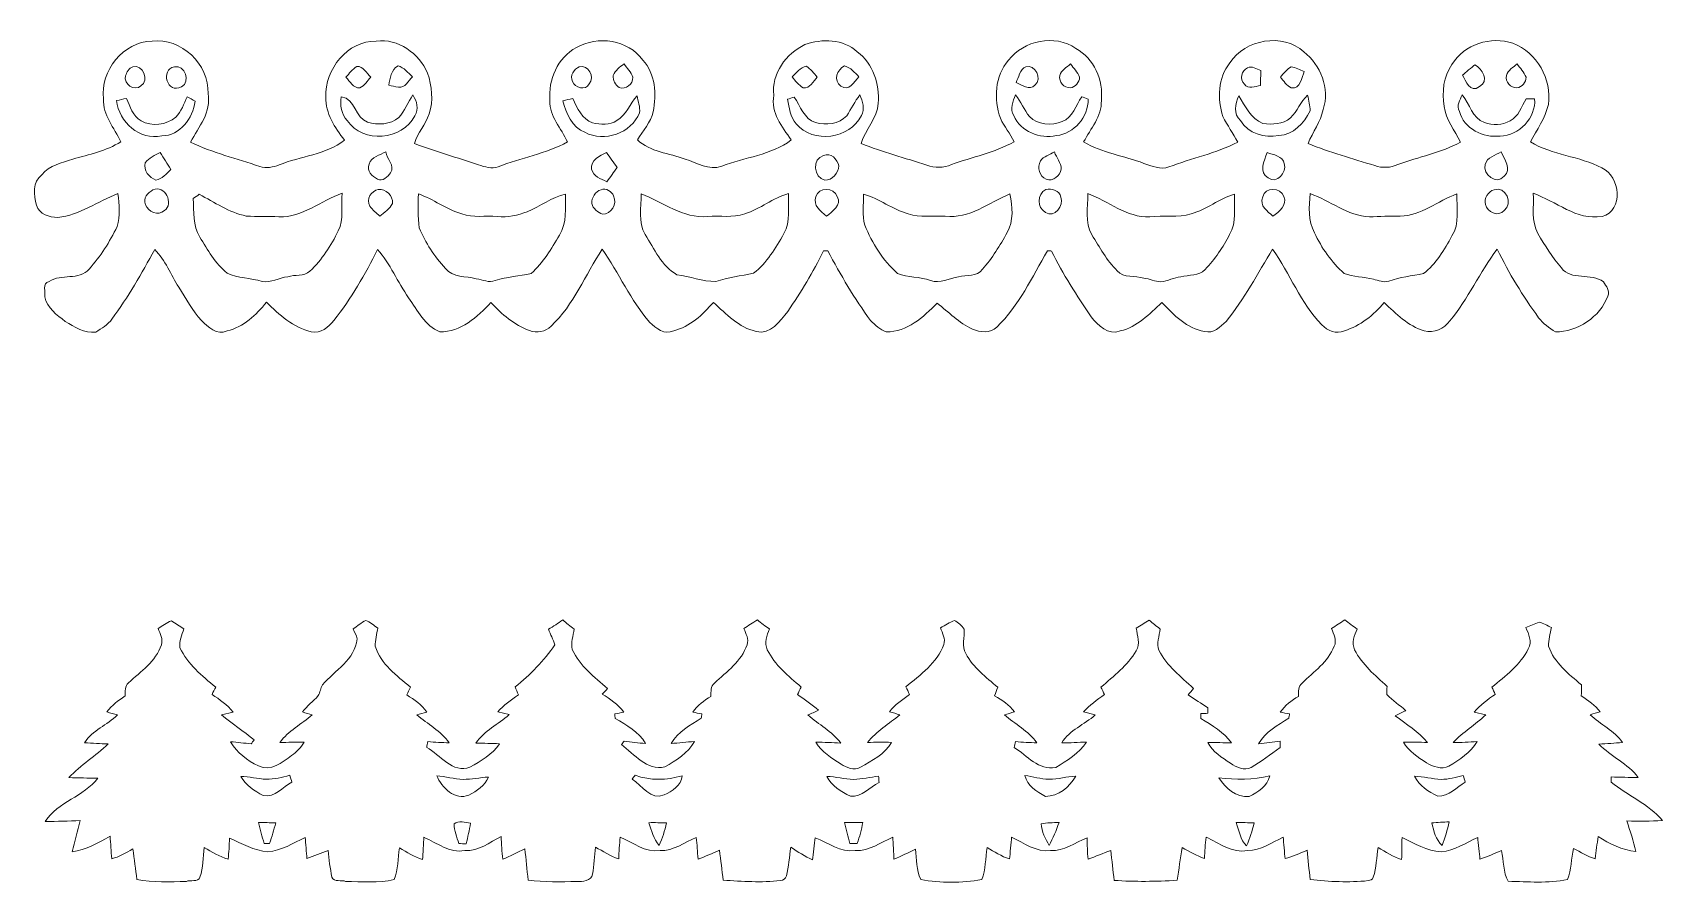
# Model space of a CAD drawing. Header units: centimetres. Extents: x -15.9 to 15.9, y -8.2 to 8.4.
import ezdxf

# ---------------------------------------------------------------- set-up
doc = ezdxf.new("R2010")
doc.units = ezdxf.units.CM
doc.header["$MEASUREMENT"] = 0
doc.layers.add('Layer 1', color=7, linetype='Continuous')

msp = doc.modelspace()

# ---------------------------------------------------------------- linework, layer by layer
at = {"layer": 'Layer 1', "color": 8, "lineweight": 9}
for points, knots in [([(-14.5346, 7.07619), (-14.60551, 7.62123), (-14.14408, 8.19273), (-13.58669, 8.20296), (-13.58669, 8.20296), (-13.01731, 8.27281), (-12.47544, 7.74894), (-12.49449, 7.18061), (-12.49449, 7.18061), (-12.43064, 6.8169), (-12.67299, 6.52656), (-12.83562, 6.23058), (-12.83562, 6.23058), (-12.40488, 6.01821), (-11.93287, 5.91414), (-11.48272, 5.75222), (-11.48272, 5.75222), (-11.3596, 5.71094), (-11.22661, 5.74304), (-11.10807, 5.78467), (-11.10807, 5.78467), (-10.69038, 5.95824), (-10.1972, 5.98328), (-9.83102, 6.27045), (-9.83102, 6.27045), (-10.02011, 6.51104), (-10.20637, 6.79079), (-10.19649, 7.11041), (-10.19649, 7.11041), (-10.22154, 7.65016), (-9.77175, 8.21002), (-9.21189, 8.20155), (-9.21189, 8.20155), (-8.79138, 8.25835), (-8.37087, 7.9599), (-8.21247, 7.57855), (-8.21247, 7.57855), (-8.12287, 7.3256), (-8.09957, 7.04056), (-8.17861, 6.78127), (-8.17861, 6.78127), (-8.25304, 6.57807), (-8.40262, 6.41191), (-8.46682, 6.20306), (-8.46682, 6.20306), (-8.05725, 6.04149), (-7.62933, 5.93284), (-7.21517, 5.78467), (-7.21517, 5.78467), (-7.09417, 5.74939), (-6.95905, 5.70036), (-6.83593, 5.7501), (-6.83593, 5.7501), (-6.38896, 5.92261), (-5.90566, 6.00304), (-5.48197, 6.23446), (-5.48197, 6.23446), (-5.60227, 6.50152), (-5.83757, 6.72835), (-5.82311, 7.04126), (-5.82311, 7.04126), (-5.86509, 7.44414), (-5.67071, 7.87982), (-5.30805, 8.07455), (-5.30805, 8.07455), (-4.89107, 8.31691), (-4.30264, 8.22801), (-4.00912, 7.83219), (-4.00912, 7.83219), (-3.76571, 7.55773), (-3.74278, 7.16791), (-3.80839, 6.8229), (-3.80839, 6.8229), (-3.85849, 6.61511), (-4.00313, 6.44966), (-4.11743, 6.27433), (-4.11743, 6.27433), (-3.86378, 6.03761), (-3.49724, 6.01609), (-3.18645, 5.89791), (-3.18645, 5.89791), (-2.95326, 5.83088), (-2.72184, 5.67037), (-2.47242, 5.75927), (-2.47242, 5.75927), (-2.02651, 5.93919), (-1.50617, 5.97341), (-1.11423, 6.27256), (-1.11423, 6.27256), (-1.29767, 6.53115), (-1.51252, 6.80279), (-1.45748, 7.14533), (-1.45748, 7.14533), (-1.50123, 7.56267), (-1.21724, 7.96025), (-0.84965, 8.13276), (-0.84965, 8.13276), (-0.51662, 8.25412), (-0.1007, 8.24283), (0.17306, 7.99447), (0.17306, 7.99447), (0.47962, 7.76481), (0.6172, 7.36088), (0.58122, 6.98835), (0.58122, 6.98835), (0.56182, 6.69201), (0.32898, 6.47858), (0.24749, 6.20271), (0.24749, 6.20271), (0.66765, 6.03902), (1.10333, 5.91978), (1.5316, 5.77903), (1.5316, 5.77903), (1.68577, 5.72435), (1.85898, 5.72117), (2.00926, 5.79314), (2.00926, 5.79314), (2.41884, 5.93495), (2.84993, 6.02844), (3.23411, 6.23587), (3.23411, 6.23587), (3.16214, 6.39886), (3.03902, 6.53256), (2.96741, 6.69554), (2.96741, 6.69554), (2.83335, 7.06561), (2.85734, 7.5214), (3.12263, 7.82796), (3.12263, 7.82796), (3.42179, 8.21249), (4.02856, 8.34478), (4.43779, 8.05973), (4.43779, 8.05973), (4.79586, 7.86218), (4.97648, 7.43849), (4.93626, 7.03985), (4.93626, 7.03985), (4.94438, 6.72976), (4.72918, 6.4927), (4.59019, 6.23693), (4.59019, 6.23693), (4.94967, 6.01468), (5.3776, 5.96706), (5.766, 5.81536), (5.766, 5.81536), (5.9177, 5.76245), (6.09127, 5.68801), (6.25319, 5.74692), (6.25319, 5.74692), (6.69875, 5.91343), (7.17112, 6.01292), (7.59692, 6.23023), (7.59692, 6.23023), (7.50837, 6.40097), (7.39302, 6.5569), (7.3087, 6.72941), (7.3087, 6.72941), (7.19687, 7.07266), (7.2064, 7.48753), (7.44558, 7.77681), (7.44558, 7.77681), (7.73944, 8.23718), (8.47428, 8.36806), (8.88632, 7.99376), (8.88632, 7.99376), (9.21899, 7.73835), (9.39256, 7.27304), (9.26626, 6.86593), (9.26626, 6.86593), (9.20947, 6.62781), (9.06342, 6.42708), (8.96923, 6.20448), (8.96923, 6.20448), (9.3915, 6.02703), (9.8353, 5.91132), (10.27062, 5.77126), (10.27062, 5.77126), (10.41738, 5.72223), (10.58142, 5.72505), (10.72218, 5.79596), (10.72218, 5.79596), (11.12682, 5.94448), (11.5625, 6.01715), (11.94138, 6.23129), (11.94138, 6.23129), (11.83625, 6.46412), (11.6514, 6.6652), (11.626, 6.92838), (11.626, 6.92838), (11.58402, 7.20495), (11.60589, 7.51328), (11.77734, 7.74541), (11.77734, 7.74541), (12.00911, 8.1384), (12.54145, 8.30492), (12.96585, 8.15922), (12.96585, 8.15922), (13.4368, 7.98283), (13.72785, 7.4579), (13.65835, 6.96401), (13.65835, 6.96401), (13.59873, 6.69554), (13.43398, 6.47153), (13.30663, 6.2334), (13.30663, 6.2334), (13.73949, 5.97976), (14.25948, 5.954), (14.70328, 5.72964), (14.70328, 5.72964), (15.05994, 5.56313), (15.13684, 4.8925), (14.70645, 4.77996), (14.70645, 4.77996), (14.20198, 4.69953), (13.80722, 5.07665), (13.36237, 5.23292), (13.36237, 5.23292), (13.38424, 4.97363), (13.31439, 4.68295), (13.45585, 4.44694), (13.45585, 4.44694), (13.5892, 4.21199), (13.73525, 3.98268), (13.912, 3.77772), (13.912, 3.77772), (14.10073, 3.5149), (14.49443, 3.6934), (14.73326, 3.5022), (14.73326, 3.5022), (14.78583, 3.42529), (14.86944, 3.3244), (14.81969, 3.22633), (14.81969, 3.22633), (14.66659, 2.81358), (14.22703, 2.52994), (13.79417, 2.52571), (13.79417, 2.52571), (13.67317, 2.60367), (13.55604, 2.6894), (13.46855, 2.80405), (13.46855, 2.80405), (13.1574, 3.2228), (12.89176, 3.67365), (12.65787, 4.13896), (12.65787, 4.13896), (12.32132, 3.69305), (12.0906, 3.17553), (11.73853, 2.73949), (11.73853, 2.73949), (11.62, 2.59521), (11.42703, 2.49572), (11.23653, 2.54829), (11.23653, 2.54829), (10.92291, 2.64177), (10.68232, 2.8806), (10.45195, 3.1025), (10.45195, 3.1025), (10.25157, 2.85273), (9.98734, 2.64389), (9.67831, 2.55076), (9.67831, 2.55076), (9.51673, 2.47738), (9.35058, 2.55076), (9.23663, 2.66435), (9.23663, 2.66435), (8.82494, 3.09439), (8.61327, 3.66201), (8.27602, 4.1432), (8.27602, 4.1432), (7.99062, 3.66271), (7.72145, 3.16847), (7.37397, 2.72891), (7.37397, 2.72891), (7.25508, 2.63048), (7.12667, 2.48126), (6.95028, 2.53735), (6.95028, 2.53735), (6.60491, 2.5885), (6.34774, 2.85944), (6.11808, 3.09897), (6.11808, 3.09897), (5.87607, 2.88131), (5.63512, 2.61884), (5.30528, 2.54546), (5.30528, 2.54546), (5.06961, 2.45551), (4.86959, 2.65377), (4.73835, 2.82063), (4.73835, 2.82063), (4.45931, 3.23479), (4.18484, 3.65495), (3.96542, 4.10439), (3.96542, 4.10439), (3.94496, 4.1058), (3.90439, 4.10862), (3.88428, 4.11003), (3.88428, 4.11003), (3.58159, 3.5978), (3.33183, 3.03935), (2.89544, 2.62237), (2.89544, 2.62237), (2.76985, 2.50031), (2.56912, 2.5123), (2.4199, 2.58321), (2.4199, 2.58321), (2.1539, 2.6961), (1.95988, 2.91835), (1.73092, 3.08522), (1.73092, 3.08522), (1.45964, 2.82134), (1.14602, 2.51618), (0.73891, 2.52853), (0.73891, 2.52853), (0.61756, 2.56557), (0.51948, 2.66118), (0.43235, 2.74867), (0.43235, 2.74867), (0.11767, 3.1787), (-0.15397, 3.63837), (-0.40091, 4.11003), (-0.40091, 4.11003), (-0.42243, 4.10898), (-0.46618, 4.10721), (-0.48805, 4.10615), (-0.48805, 4.10615), (-0.68737, 3.69482), (-0.92408, 3.30217), (-1.18408, 2.92647), (-1.18408, 2.92647), (-1.33507, 2.74126), (-1.51781, 2.46503), (-1.79862, 2.53488), (-1.79862, 2.53488), (-2.1387, 2.60967), (-2.38423, 2.87849), (-2.63364, 3.10285), (-2.63364, 3.10285), (-2.84637, 2.86543), (-3.08837, 2.62378), (-3.4094, 2.54899), (-3.4094, 2.54899), (-3.59355, 2.45762), (-3.74948, 2.59979), (-3.87401, 2.71162), (-3.87401, 2.71162), (-4.25078, 3.14342), (-4.47691, 3.67753), (-4.80605, 4.14143), (-4.80605, 4.14143), (-5.13413, 3.64013), (-5.35568, 3.05558), (-5.80124, 2.64107), (-5.80124, 2.64107), (-5.90636, 2.52465), (-6.08064, 2.49925), (-6.22386, 2.55111), (-6.22386, 2.55111), (-6.51808, 2.66506), (-6.76608, 2.86967), (-6.97493, 3.1025), (-6.97493, 3.1025), (-7.23916, 2.81993), (-7.56195, 2.5176), (-7.97434, 2.52783), (-7.97434, 2.52783), (-8.26361, 2.64671), (-8.40967, 2.94834), (-8.58112, 3.19211), (-8.58112, 3.19211), (-8.79456, 3.49973), (-8.94307, 3.85145), (-9.18649, 4.13755), (-9.18649, 4.13755), (-9.42814, 3.65072), (-9.69872, 3.17623), (-10.0388, 2.75043), (-10.0388, 2.75043), (-10.14957, 2.62237), (-10.2928, 2.48973), (-10.48119, 2.52606), (-10.48119, 2.52606), (-10.82691, 2.61884), (-11.10913, 2.85662), (-11.35607, 3.10568), (-11.35607, 3.10568), (-11.55504, 2.85309), (-11.80269, 2.62766), (-12.12266, 2.54546), (-12.12266, 2.54546), (-12.32727, 2.45127), (-12.48673, 2.62731), (-12.62325, 2.74655), (-12.62325, 2.74655), (-12.79611, 2.94481), (-12.92452, 3.17764), (-13.06669, 3.39742), (-13.06669, 3.39742), (-13.22439, 3.6419), (-13.32352, 3.92835), (-13.53624, 4.13402), (-13.53624, 4.13402), (-13.79165, 3.66871), (-14.05341, 3.20516), (-14.3695, 2.77759), (-14.3695, 2.77759), (-14.44994, 2.66576), (-14.57164, 2.59415), (-14.68771, 2.5243), (-14.68771, 2.5243), (-14.90749, 2.49749), (-15.10293, 2.62096), (-15.28037, 2.73279), (-15.28037, 2.73279), (-15.45077, 2.85132), (-15.63139, 2.99949), (-15.68254, 3.2101), (-15.68254, 3.2101), (-15.6642, 3.29653), (-15.73228, 3.48068), (-15.59541, 3.51102), (-15.59541, 3.51102), (-15.35799, 3.66942), (-15.01332, 3.52442), (-14.81541, 3.75232), (-14.81541, 3.75232), (-14.59211, 3.99785), (-14.41431, 4.28466), (-14.26896, 4.58276), (-14.26896, 4.58276), (-14.20405, 4.78948), (-14.22945, 5.01384), (-14.25309, 5.22621), (-14.25309, 5.22621), (-14.64643, 5.07594), (-14.99745, 4.8043), (-15.42713, 4.7602), (-15.42713, 4.7602), (-15.59117, 4.7602), (-15.78591, 4.82617), (-15.84235, 4.99692), (-15.84235, 4.99692), (-15.90162, 5.19482), (-15.91855, 5.45094), (-15.73934, 5.59347), (-15.73934, 5.59347), (-15.59294, 5.78114), (-15.34599, 5.82559), (-15.13503, 5.90073), (-15.13503, 5.90073), (-14.81365, 5.98646), (-14.48416, 6.06054), (-14.19699, 6.23587), (-14.19699, 6.23587), (-14.32576, 6.50963), (-14.55118, 6.75375), (-14.5346, 7.07619), (-14.5346, 7.07619), (-14.5346, 7.07619), (-14.5346, 7.07619), (-14.5346, 7.07619)], [0, 0, 0, 0, 0.00862069, 0.00862069, 0.00862069, 0.00862069, 0.01724138, 0.01724138, 0.01724138, 0.01724138, 0.02586207, 0.02586207, 0.02586207, 0.02586207, 0.03448276, 0.03448276, 0.03448276, 0.03448276, 0.04310345, 0.04310345, 0.04310345, 0.04310345, 0.05172414, 0.05172414, 0.05172414, 0.05172414, 0.06034483, 0.06034483, 0.06034483, 0.06034483, 0.06896552, 0.06896552, 0.06896552, 0.06896552, 0.07758621, 0.07758621, 0.07758621, 0.07758621, 0.0862069, 0.0862069, 0.0862069, 0.0862069, 0.09482759, 0.09482759, 0.09482759, 0.09482759, 0.10344828, 0.10344828, 0.10344828, 0.10344828, 0.11206897, 0.11206897, 0.11206897, 0.11206897, 0.12068966, 0.12068966, 0.12068966, 0.12068966, 0.12931034, 0.12931034, 0.12931034, 0.12931034, 0.13793103, 0.13793103, 0.13793103, 0.13793103, 0.14655172, 0.14655172, 0.14655172, 0.14655172, 0.15517241, 0.15517241, 0.15517241, 0.15517241, 0.1637931, 0.1637931, 0.1637931, 0.1637931, 0.17241379, 0.17241379, 0.17241379, 0.17241379, 0.18103448, 0.18103448, 0.18103448, 0.18103448, 0.18965517, 0.18965517, 0.18965517, 0.18965517, 0.19827586, 0.19827586, 0.19827586, 0.19827586, 0.20689655, 0.20689655, 0.20689655, 0.20689655, 0.21551724, 0.21551724, 0.21551724, 0.21551724, 0.22413793, 0.22413793, 0.22413793, 0.22413793, 0.23275862, 0.23275862, 0.23275862, 0.23275862, 0.24137931, 0.24137931, 0.24137931, 0.24137931, 0.25, 0.25, 0.25, 0.25, 0.25862069, 0.25862069, 0.25862069, 0.25862069, 0.26724138, 0.26724138, 0.26724138, 0.26724138, 0.27586207, 0.27586207, 0.27586207, 0.27586207, 0.28448276, 0.28448276, 0.28448276, 0.28448276, 0.29310345, 0.29310345, 0.29310345, 0.29310345, 0.30172414, 0.30172414, 0.30172414, 0.30172414, 0.31034483, 0.31034483, 0.31034483, 0.31034483, 0.31896552, 0.31896552, 0.31896552, 0.31896552, 0.32758621, 0.32758621, 0.32758621, 0.32758621, 0.3362069, 0.3362069, 0.3362069, 0.3362069, 0.34482759, 0.34482759, 0.34482759, 0.34482759, 0.35344828, 0.35344828, 0.35344828, 0.35344828, 0.36206897, 0.36206897, 0.36206897, 0.36206897, 0.37068966, 0.37068966, 0.37068966, 0.37068966, 0.37931034, 0.37931034, 0.37931034, 0.37931034, 0.38793103, 0.38793103, 0.38793103, 0.38793103, 0.39655172, 0.39655172, 0.39655172, 0.39655172, 0.40517241, 0.40517241, 0.40517241, 0.40517241, 0.4137931, 0.4137931, 0.4137931, 0.4137931, 0.42241379, 0.42241379, 0.42241379, 0.42241379, 0.43103448, 0.43103448, 0.43103448, 0.43103448, 0.43965517, 0.43965517, 0.43965517, 0.43965517, 0.44827586, 0.44827586, 0.44827586, 0.44827586, 0.45689655, 0.45689655, 0.45689655, 0.45689655, 0.46551724, 0.46551724, 0.46551724, 0.46551724, 0.47413793, 0.47413793, 0.47413793, 0.47413793, 0.48275862, 0.48275862, 0.48275862, 0.48275862, 0.49137931, 0.49137931, 0.49137931, 0.49137931, 0.5, 0.5, 0.5, 0.5, 0.50862069, 0.50862069, 0.50862069, 0.50862069, 0.51724138, 0.51724138, 0.51724138, 0.51724138, 0.52586207, 0.52586207, 0.52586207, 0.52586207, 0.53448276, 0.53448276, 0.53448276, 0.53448276, 0.54310345, 0.54310345, 0.54310345, 0.54310345, 0.55172414, 0.55172414, 0.55172414, 0.55172414, 0.56034483, 0.56034483, 0.56034483, 0.56034483, 0.56896552, 0.56896552, 0.56896552, 0.56896552, 0.57758621, 0.57758621, 0.57758621, 0.57758621, 0.5862069, 0.5862069, 0.5862069, 0.5862069, 0.59482759, 0.59482759, 0.59482759, 0.59482759, 0.60344828, 0.60344828, 0.60344828, 0.60344828, 0.61206897, 0.61206897, 0.61206897, 0.61206897, 0.62068966, 0.62068966, 0.62068966, 0.62068966, 0.62931034, 0.62931034, 0.62931034, 0.62931034, 0.63793103, 0.63793103, 0.63793103, 0.63793103, 0.64655172, 0.64655172, 0.64655172, 0.64655172, 0.65517241, 0.65517241, 0.65517241, 0.65517241, 0.6637931, 0.6637931, 0.6637931, 0.6637931, 0.67241379, 0.67241379, 0.67241379, 0.67241379, 0.68103448, 0.68103448, 0.68103448, 0.68103448, 0.68965517, 0.68965517, 0.68965517, 0.68965517, 0.69827586, 0.69827586, 0.69827586, 0.69827586, 0.70689655, 0.70689655, 0.70689655, 0.70689655, 0.71551724, 0.71551724, 0.71551724, 0.71551724, 0.72413793, 0.72413793, 0.72413793, 0.72413793, 0.73275862, 0.73275862, 0.73275862, 0.73275862, 0.74137931, 0.74137931, 0.74137931, 0.74137931, 0.75, 0.75, 0.75, 0.75, 0.75862069, 0.75862069, 0.75862069, 0.75862069, 0.76724138, 0.76724138, 0.76724138, 0.76724138, 0.77586207, 0.77586207, 0.77586207, 0.77586207, 0.78448276, 0.78448276, 0.78448276, 0.78448276, 0.79310345, 0.79310345, 0.79310345, 0.79310345, 0.80172414, 0.80172414, 0.80172414, 0.80172414, 0.81034483, 0.81034483, 0.81034483, 0.81034483, 0.81896552, 0.81896552, 0.81896552, 0.81896552, 0.82758621, 0.82758621, 0.82758621, 0.82758621, 0.8362069, 0.8362069, 0.8362069, 0.8362069, 0.84482759, 0.84482759, 0.84482759, 0.84482759, 0.85344828, 0.85344828, 0.85344828, 0.85344828, 0.86206897, 0.86206897, 0.86206897, 0.86206897, 0.87068966, 0.87068966, 0.87068966, 0.87068966, 0.87931034, 0.87931034, 0.87931034, 0.87931034, 0.88793103, 0.88793103, 0.88793103, 0.88793103, 0.89655172, 0.89655172, 0.89655172, 0.89655172, 0.90517241, 0.90517241, 0.90517241, 0.90517241, 0.9137931, 0.9137931, 0.9137931, 0.9137931, 0.92241379, 0.92241379, 0.92241379, 0.92241379, 0.93103448, 0.93103448, 0.93103448, 0.93103448, 0.93965517, 0.93965517, 0.93965517, 0.93965517, 0.94827586, 0.94827586, 0.94827586, 0.94827586, 0.95689655, 0.95689655, 0.95689655, 0.95689655, 0.96551724, 0.96551724, 0.96551724, 0.96551724, 0.97413793, 0.97413793, 0.97413793, 0.97413793, 0.98275862, 0.98275862, 0.98275862, 0.98275862, 1, 1, 1, 1]), ([(-13.96451, 7.70166), (-14.04036, 7.67274), (-14.08269, 7.59618), (-14.10527, 7.5221), (-14.10527, 7.5221), (-14.15254, 7.36547), (-13.92782, 7.21095), (-13.80471, 7.32807), (-13.80471, 7.32807), (-13.63184, 7.43426), (-13.76837, 7.75705), (-13.96451, 7.70166), (-13.96451, 7.70166), (-13.96451, 7.70166), (-13.96451, 7.70166), (-13.96451, 7.70166)], [0, 0, 0, 0, 0.2, 0.2, 0.2, 0.2, 0.4, 0.4, 0.4, 0.4, 0.6, 0.6, 0.6, 0.6, 1, 1, 1, 1]), ([(-13.15207, 7.6999), (-13.4357, 7.65369), (-13.2893, 7.14992), (-13.01378, 7.31255), (-13.01378, 7.31255), (-12.82187, 7.40463), (-12.95239, 7.7507), (-13.15207, 7.6999), (-13.15207, 7.6999), (-13.15207, 7.6999), (-13.15207, 7.6999), (-13.15207, 7.6999)], [0, 0, 0, 0, 0.25, 0.25, 0.25, 0.25, 0.5, 0.5, 0.5, 0.5, 1, 1, 1, 1]), ([(-9.80597, 7.49529), (-9.72659, 7.41944), (-9.66062, 7.27939), (-9.53468, 7.28927), (-9.53468, 7.28927), (-9.43943, 7.32878), (-9.38652, 7.42509), (-9.32125, 7.49952), (-9.32125, 7.49952), (-9.40133, 7.57643), (-9.46766, 7.71366), (-9.59394, 7.70837), (-9.59394, 7.70837), (-9.67862, 7.65333), (-9.73893, 7.56973), (-9.80597, 7.49529), (-9.80597, 7.49529), (-9.80597, 7.49529), (-9.80597, 7.49529), (-9.80597, 7.49529)], [0, 0, 0, 0, 0.16666667, 0.16666667, 0.16666667, 0.16666667, 0.33333333, 0.33333333, 0.33333333, 0.33333333, 0.5, 0.5, 0.5, 0.5, 0.66666667, 0.66666667, 0.66666667, 0.66666667, 1, 1, 1, 1]), ([(-8.96847, 7.34077), (-8.90639, 7.32772), (-8.84394, 7.31185), (-8.78044, 7.30444), (-8.78044, 7.30444), (-8.65097, 7.28045), (-8.58712, 7.42791), (-8.50704, 7.50164), (-8.50704, 7.50164), (-8.58889, 7.58666), (-8.66967, 7.68544), (-8.78785, 7.71895), (-8.78785, 7.71895), (-8.92544, 7.6484), (-8.94378, 7.47377), (-8.96847, 7.34077), (-8.96847, 7.34077), (-8.96847, 7.34077), (-8.96847, 7.34077), (-8.96847, 7.34077)], [0, 0, 0, 0, 0.16666667, 0.16666667, 0.16666667, 0.16666667, 0.33333333, 0.33333333, 0.33333333, 0.33333333, 0.5, 0.5, 0.5, 0.5, 0.66666667, 0.66666667, 0.66666667, 0.66666667, 1, 1, 1, 1]), ([(-5.25055, 7.70096), (-5.35356, 7.6558), (-5.44176, 7.52563), (-5.38319, 7.4145), (-5.38319, 7.4145), (-5.33663, 7.28821), (-5.12672, 7.22753), (-5.0597, 7.36829), (-5.0597, 7.36829), (-4.94187, 7.50199), (-5.07487, 7.74753), (-5.25055, 7.70096), (-5.25055, 7.70096), (-5.25055, 7.70096), (-5.25055, 7.70096), (-5.25055, 7.70096)], [0, 0, 0, 0, 0.2, 0.2, 0.2, 0.2, 0.4, 0.4, 0.4, 0.4, 0.6, 0.6, 0.6, 0.6, 1, 1, 1, 1]), ([(-4.58874, 7.52986), (-4.60214, 7.43779), (-4.54641, 7.34783), (-4.47514, 7.29385), (-4.47514, 7.29385), (-4.34744, 7.25575), (-4.19998, 7.36194), (-4.20456, 7.4967), (-4.20456, 7.4967), (-4.23843, 7.59724), (-4.3238, 7.67133), (-4.37848, 7.75952), (-4.37848, 7.75952), (-4.45574, 7.69179), (-4.55558, 7.63323), (-4.58874, 7.52986), (-4.58874, 7.52986), (-4.58874, 7.52986), (-4.58874, 7.52986), (-4.58874, 7.52986)], [0, 0, 0, 0, 0.16666667, 0.16666667, 0.16666667, 0.16666667, 0.33333333, 0.33333333, 0.33333333, 0.33333333, 0.5, 0.5, 0.5, 0.5, 0.66666667, 0.66666667, 0.66666667, 0.66666667, 1, 1, 1, 1]), ([(-1.09836, 7.50199), (-1.03133, 7.4265), (-0.9703, 7.34077), (-0.88034, 7.28997), (-0.88034, 7.28997), (-0.74911, 7.27092), (-0.68455, 7.41909), (-0.60835, 7.49917), (-0.60835, 7.49917), (-0.67502, 7.57502), (-0.73782, 7.65686), (-0.82284, 7.71331), (-0.82284, 7.71331), (-0.93996, 7.68403), (-1.01792, 7.58454), (-1.09836, 7.50199), (-1.09836, 7.50199), (-1.09836, 7.50199), (-1.09836, 7.50199), (-1.09836, 7.50199)], [0, 0, 0, 0, 0.16666667, 0.16666667, 0.16666667, 0.16666667, 0.33333333, 0.33333333, 0.33333333, 0.33333333, 0.5, 0.5, 0.5, 0.5, 0.66666667, 0.66666667, 0.66666667, 0.66666667, 1, 1, 1, 1]), ([(-0.14656, 7.32137), (0.00302, 7.21025), (0.11802, 7.40745), (0.20586, 7.50199), (0.20586, 7.50199), (0.12473, 7.58631), (0.04535, 7.68614), (-0.07354, 7.71683), (-0.07354, 7.71683), (-0.22417, 7.65051), (-0.29896, 7.42791), (-0.14656, 7.32137), (-0.14656, 7.32137), (-0.14656, 7.32137), (-0.14656, 7.32137), (-0.14656, 7.32137)], [0, 0, 0, 0, 0.2, 0.2, 0.2, 0.2, 0.4, 0.4, 0.4, 0.4, 0.6, 0.6, 0.6, 0.6, 1, 1, 1, 1]), ([(3.46236, 7.70237), (3.34312, 7.64769), (3.32407, 7.49176), (3.27045, 7.39087), (3.27045, 7.39087), (3.38404, 7.35277), (3.53538, 7.22683), (3.64051, 7.34465), (3.64051, 7.34465), (3.79044, 7.46107), (3.64651, 7.75388), (3.46236, 7.70237), (3.46236, 7.70237), (3.46236, 7.70237), (3.46236, 7.70237), (3.46236, 7.70237)], [0, 0, 0, 0, 0.2, 0.2, 0.2, 0.2, 0.4, 0.4, 0.4, 0.4, 0.6, 0.6, 0.6, 0.6, 1, 1, 1, 1]), ([(4.12452, 7.52986), (4.10335, 7.41098), (4.20813, 7.28362), (4.3309, 7.29033), (4.3309, 7.29033), (4.42932, 7.30514), (4.51152, 7.39651), (4.5094, 7.4967), (4.5094, 7.4967), (4.47483, 7.59724), (4.38981, 7.67133), (4.33513, 7.75952), (4.33513, 7.75952), (4.25787, 7.69143), (4.15804, 7.63287), (4.12452, 7.52986), (4.12452, 7.52986), (4.12452, 7.52986), (4.12452, 7.52986), (4.12452, 7.52986)], [0, 0, 0, 0, 0.16666667, 0.16666667, 0.16666667, 0.16666667, 0.33333333, 0.33333333, 0.33333333, 0.33333333, 0.5, 0.5, 0.5, 0.5, 0.66666667, 0.66666667, 0.66666667, 0.66666667, 1, 1, 1, 1]), ([(7.78989, 7.67873), (7.67347, 7.62582), (7.62091, 7.45437), (7.72604, 7.36335), (7.72604, 7.36335), (7.79977, 7.25434), (7.93735, 7.3182), (8.04107, 7.33407), (8.04107, 7.33407), (8.04248, 7.4071), (8.04565, 7.55315), (8.04707, 7.62617), (8.04707, 7.62617), (7.96557, 7.65298), (7.87597, 7.72848), (7.78989, 7.67873), (7.78989, 7.67873), (7.78989, 7.67873), (7.78989, 7.67873), (7.78989, 7.67873)], [0, 0, 0, 0, 0.16666667, 0.16666667, 0.16666667, 0.16666667, 0.33333333, 0.33333333, 0.33333333, 0.33333333, 0.5, 0.5, 0.5, 0.5, 0.66666667, 0.66666667, 0.66666667, 0.66666667, 1, 1, 1, 1]), ([(8.42877, 7.50023), (8.49404, 7.42544), (8.54695, 7.32878), (8.64255, 7.28927), (8.64255, 7.28927), (8.81647, 7.25152), (8.85281, 7.5034), (8.89197, 7.60783), (8.89197, 7.60783), (8.80907, 7.6424), (8.72863, 7.68544), (8.63973, 7.70166), (8.63973, 7.70166), (8.55365, 7.65333), (8.49404, 7.57149), (8.42877, 7.50023), (8.42877, 7.50023), (8.42877, 7.50023), (8.42877, 7.50023), (8.42877, 7.50023)], [0, 0, 0, 0, 0.16666667, 0.16666667, 0.16666667, 0.16666667, 0.33333333, 0.33333333, 0.33333333, 0.33333333, 0.5, 0.5, 0.5, 0.5, 0.66666667, 0.66666667, 0.66666667, 0.66666667, 1, 1, 1, 1]), ([(12.2229, 7.74118), (12.16257, 7.69002), (12.04157, 7.58842), (11.98124, 7.53727), (11.98124, 7.53727), (12.04968, 7.4265), (12.12588, 7.17885), (12.31568, 7.31326), (12.31568, 7.31326), (12.50688, 7.42368), (12.37177, 7.66004), (12.2229, 7.74118), (12.2229, 7.74118), (12.2229, 7.74118), (12.2229, 7.74118), (12.2229, 7.74118)], [0, 0, 0, 0, 0.2, 0.2, 0.2, 0.2, 0.4, 0.4, 0.4, 0.4, 0.6, 0.6, 0.6, 0.6, 1, 1, 1, 1]), ([(12.83814, 7.52986), (12.81697, 7.41098), (12.92175, 7.28362), (13.04452, 7.29033), (13.04452, 7.29033), (13.14294, 7.30514), (13.22479, 7.39651), (13.22302, 7.4967), (13.22302, 7.4967), (13.18845, 7.59724), (13.10308, 7.67133), (13.04875, 7.75952), (13.04875, 7.75952), (12.97149, 7.69143), (12.87165, 7.63287), (12.83814, 7.52986), (12.83814, 7.52986), (12.83814, 7.52986), (12.83814, 7.52986), (12.83814, 7.52986)], [0, 0, 0, 0, 0.16666667, 0.16666667, 0.16666667, 0.16666667, 0.33333333, 0.33333333, 0.33333333, 0.33333333, 0.5, 0.5, 0.5, 0.5, 0.66666667, 0.66666667, 0.66666667, 0.66666667, 1, 1, 1, 1]), ([(-12.90477, 7.11711), (-12.96509, 6.97812), (-13.01625, 6.82854), (-13.12526, 6.71883), (-13.12526, 6.71883), (-13.30835, 6.5629), (-13.59092, 6.52162), (-13.80118, 6.64898), (-13.80118, 6.64898), (-13.97227, 6.7287), (-14.00932, 6.92979), (-14.08657, 7.08325), (-14.08657, 7.08325), (-14.15149, 7.06949), (-14.2164, 7.05538), (-14.28096, 7.04021), (-14.28096, 7.04021), (-14.23545, 6.62146), (-13.82728, 6.26163), (-13.39866, 6.35229), (-13.39866, 6.35229), (-13.03424, 6.35652), (-12.79329, 6.69484), (-12.74531, 7.02821), (-12.74531, 7.02821), (-12.79858, 7.0582), (-12.85185, 7.08783), (-12.90477, 7.11711), (-12.90477, 7.11711), (-12.90477, 7.11711), (-12.90477, 7.11711), (-12.90477, 7.11711)], [0, 0, 0, 0, 0.11111111, 0.11111111, 0.11111111, 0.11111111, 0.22222222, 0.22222222, 0.22222222, 0.22222222, 0.33333333, 0.33333333, 0.33333333, 0.33333333, 0.44444444, 0.44444444, 0.44444444, 0.44444444, 0.55555556, 0.55555556, 0.55555556, 0.55555556, 0.66666667, 0.66666667, 0.66666667, 0.66666667, 0.77777778, 0.77777778, 0.77777778, 0.77777778, 1, 1, 1, 1]), ([(-8.77551, 6.70965), (-8.93955, 6.57066), (-9.18295, 6.55831), (-9.38122, 6.62111), (-9.38122, 6.62111), (-9.63204, 6.69907), (-9.61088, 7.07619), (-9.89699, 7.11394), (-9.89699, 7.11394), (-9.92202, 6.94954), (-9.89452, 6.7788), (-9.77844, 6.65109), (-9.77844, 6.65109), (-9.47224, 6.19425), (-8.70283, 6.26868), (-8.45801, 6.74528), (-8.45801, 6.74528), (-8.37475, 6.87617), (-8.42237, 7.02927), (-8.49681, 7.15063), (-8.49681, 7.15063), (-8.60159, 7.01093), (-8.65273, 6.83595), (-8.77551, 6.70965), (-8.77551, 6.70965), (-8.77551, 6.70965), (-8.77551, 6.70965), (-8.77551, 6.70965)], [0, 0, 0, 0, 0.125, 0.125, 0.125, 0.125, 0.25, 0.25, 0.25, 0.25, 0.375, 0.375, 0.375, 0.375, 0.5, 0.5, 0.5, 0.5, 0.625, 0.625, 0.625, 0.625, 0.75, 0.75, 0.75, 0.75, 1, 1, 1, 1]), ([(-4.51995, 6.65109), (-4.65612, 6.5562), (-4.83815, 6.5756), (-4.99126, 6.60417), (-4.99126, 6.60417), (-5.19834, 6.67579), (-5.28865, 6.8998), (-5.37826, 7.08183), (-5.37826, 7.08183), (-5.44246, 7.06808), (-5.50667, 7.05396), (-5.57017, 7.0388), (-5.57017, 7.0388), (-5.50349, 6.7975), (-5.39519, 6.5188), (-5.14119, 6.42214), (-5.14119, 6.42214), (-4.76125, 6.22106), (-4.2349, 6.39921), (-4.07509, 6.8042), (-4.07509, 6.8042), (-4.06169, 6.91638), (-4.10296, 7.02751), (-4.12413, 7.13652), (-4.12413, 7.13652), (-4.26066, 6.97777), (-4.33403, 6.76187), (-4.51995, 6.65109), (-4.51995, 6.65109), (-4.51995, 6.65109), (-4.51995, 6.65109), (-4.51995, 6.65109)], [0, 0, 0, 0, 0.11111111, 0.11111111, 0.11111111, 0.11111111, 0.22222222, 0.22222222, 0.22222222, 0.22222222, 0.33333333, 0.33333333, 0.33333333, 0.33333333, 0.44444444, 0.44444444, 0.44444444, 0.44444444, 0.55555556, 0.55555556, 0.55555556, 0.55555556, 0.66666667, 0.66666667, 0.66666667, 0.66666667, 0.77777778, 0.77777778, 0.77777778, 0.77777778, 1, 1, 1, 1]), ([(-1.18549, 7.06596), (-1.15515, 6.90015), (-1.13434, 6.72341), (-1.02145, 6.58865), (-1.02145, 6.58865), (-0.69231, 6.19213), (0.03018, 6.2902), (0.25314, 6.74917), (0.25314, 6.74917), (0.33145, 6.8737), (0.27042, 7.0268), (0.2235, 7.15168), (0.2235, 7.15168), (0.12508, 7.02468), (0.05558, 6.87899), (-0.03297, 6.74564), (-0.03297, 6.74564), (-0.17831, 6.57525), (-0.43937, 6.55867), (-0.64221, 6.61264), (-0.64221, 6.61264), (-0.86729, 6.67931), (-0.93467, 6.93578), (-1.0592, 7.1097), (-1.0592, 7.1097), (-1.10153, 7.09524), (-1.14351, 7.08078), (-1.18549, 7.06596), (-1.18549, 7.06596), (-1.18549, 7.06596), (-1.18549, 7.06596), (-1.18549, 7.06596)], [0, 0, 0, 0, 0.11111111, 0.11111111, 0.11111111, 0.11111111, 0.22222222, 0.22222222, 0.22222222, 0.22222222, 0.33333333, 0.33333333, 0.33333333, 0.33333333, 0.44444444, 0.44444444, 0.44444444, 0.44444444, 0.55555556, 0.55555556, 0.55555556, 0.55555556, 0.66666667, 0.66666667, 0.66666667, 0.66666667, 0.77777778, 0.77777778, 0.77777778, 0.77777778, 1, 1, 1, 1]), ([(3.2267, 6.74705), (3.36358, 6.4359), (3.73435, 6.28562), (4.05749, 6.35864), (4.05749, 6.35864), (4.40921, 6.39251), (4.67627, 6.72271), (4.6812, 7.06949), (4.6812, 7.06949), (4.63781, 7.08501), (4.59477, 7.10088), (4.55174, 7.11641), (4.55174, 7.11641), (4.43884, 6.95272), (4.37958, 6.71001), (4.17391, 6.63134), (4.17391, 6.63134), (3.96506, 6.55232), (3.69519, 6.56396), (3.53044, 6.72765), (3.53044, 6.72765), (3.4299, 6.86241), (3.36323, 7.01939), (3.2588, 7.15168), (3.2588, 7.15168), (3.214, 7.0261), (3.14415, 6.87123), (3.2267, 6.74705), (3.2267, 6.74705), (3.2267, 6.74705), (3.2267, 6.74705), (3.2267, 6.74705)], [0, 0, 0, 0, 0.11111111, 0.11111111, 0.11111111, 0.11111111, 0.22222222, 0.22222222, 0.22222222, 0.22222222, 0.33333333, 0.33333333, 0.33333333, 0.33333333, 0.44444444, 0.44444444, 0.44444444, 0.44444444, 0.55555556, 0.55555556, 0.55555556, 0.55555556, 0.66666667, 0.66666667, 0.66666667, 0.66666667, 0.77777778, 0.77777778, 0.77777778, 0.77777778, 1, 1, 1, 1]), ([(7.64807, 6.65039), (7.80259, 6.39286), (8.11586, 6.31031), (8.39632, 6.35793), (8.39632, 6.35793), (8.68277, 6.36287), (8.88879, 6.60664), (9.01049, 6.83983), (9.01049, 6.83983), (9.00592, 6.94355), (8.9844, 7.04373), (8.96111, 7.14392), (8.96111, 7.14392), (8.82141, 7.01763), (8.76179, 6.83066), (8.62385, 6.70295), (8.62385, 6.70295), (8.47781, 6.57701), (8.26967, 6.56925), (8.08833, 6.5943), (8.08833, 6.5943), (7.8481, 6.68884), (7.7465, 6.93296), (7.61668, 7.13334), (7.61668, 7.13334), (7.54471, 6.98094), (7.50908, 6.77986), (7.64807, 6.65039), (7.64807, 6.65039), (7.64807, 6.65039), (7.64807, 6.65039), (7.64807, 6.65039)], [0, 0, 0, 0, 0.11111111, 0.11111111, 0.11111111, 0.11111111, 0.22222222, 0.22222222, 0.22222222, 0.22222222, 0.33333333, 0.33333333, 0.33333333, 0.33333333, 0.44444444, 0.44444444, 0.44444444, 0.44444444, 0.55555556, 0.55555556, 0.55555556, 0.55555556, 0.66666667, 0.66666667, 0.66666667, 0.66666667, 0.77777778, 0.77777778, 0.77777778, 0.77777778, 1, 1, 1, 1]), ([(11.92162, 6.82925), (12.00629, 6.4934), (12.39082, 6.30572), (12.71608, 6.34912), (12.71608, 6.34912), (13.08297, 6.35899), (13.42128, 6.70295), (13.39059, 7.07443), (13.39059, 7.07443), (13.33415, 7.07443), (13.27805, 7.07443), (13.22267, 7.07443), (13.22267, 7.07443), (13.13659, 6.92097), (13.07697, 6.73258), (12.91152, 6.64615), (12.91152, 6.64615), (12.76194, 6.56113), (12.56827, 6.55408), (12.41022, 6.61546), (12.41022, 6.61546), (12.16963, 6.6966), (12.12694, 6.9753), (11.97666, 7.15027), (11.97666, 7.15027), (11.93362, 7.04973), (11.86059, 6.9446), (11.92162, 6.82925), (11.92162, 6.82925), (11.92162, 6.82925), (11.92162, 6.82925), (11.92162, 6.82925)], [0, 0, 0, 0, 0.11111111, 0.11111111, 0.11111111, 0.11111111, 0.22222222, 0.22222222, 0.22222222, 0.22222222, 0.33333333, 0.33333333, 0.33333333, 0.33333333, 0.44444444, 0.44444444, 0.44444444, 0.44444444, 0.55555556, 0.55555556, 0.55555556, 0.55555556, 0.66666667, 0.66666667, 0.66666667, 0.66666667, 0.77777778, 0.77777778, 0.77777778, 0.77777778, 1, 1, 1, 1]), ([(-13.72074, 5.82841), (-13.75849, 5.67601), (-13.64384, 5.54125), (-13.51261, 5.4894), (-13.51261, 5.4894), (-13.38913, 5.5088), (-13.30764, 5.6164), (-13.22156, 5.69683), (-13.22156, 5.69683), (-13.29, 5.80795), (-13.36021, 5.91837), (-13.43006, 6.02809), (-13.43006, 6.02809), (-13.53307, 5.97482), (-13.64948, 5.92543), (-13.72074, 5.82841), (-13.72074, 5.82841), (-13.72074, 5.82841), (-13.72074, 5.82841), (-13.72074, 5.82841)], [0, 0, 0, 0, 0.16666667, 0.16666667, 0.16666667, 0.16666667, 0.33333333, 0.33333333, 0.33333333, 0.33333333, 0.5, 0.5, 0.5, 0.5, 0.66666667, 0.66666667, 0.66666667, 0.66666667, 1, 1, 1, 1]), ([(-9.35124, 5.80196), (-9.40662, 5.66543), (-9.29655, 5.55925), (-9.18966, 5.50915), (-9.18966, 5.50915), (-9.087, 5.45271), (-8.98999, 5.55783), (-8.93389, 5.63403), (-8.93389, 5.63403), (-8.83618, 5.76245), (-9.01716, 5.91061), (-9.02668, 6.03867), (-9.02668, 6.03867), (-9.13922, 5.98328), (-9.31067, 5.94377), (-9.35124, 5.80196), (-9.35124, 5.80196), (-9.35124, 5.80196), (-9.35124, 5.80196), (-9.35124, 5.80196)], [0, 0, 0, 0, 0.16666667, 0.16666667, 0.16666667, 0.16666667, 0.33333333, 0.33333333, 0.33333333, 0.33333333, 0.5, 0.5, 0.5, 0.5, 0.66666667, 0.66666667, 0.66666667, 0.66666667, 1, 1, 1, 1]), ([(-5.01278, 5.70318), (-4.97997, 5.56348), (-4.82616, 5.51515), (-4.71327, 5.45694), (-4.71327, 5.45694), (-4.64659, 5.55043), (-4.57886, 5.6425), (-4.51113, 5.73493), (-4.51113, 5.73493), (-4.58204, 5.8323), (-4.65294, 5.92966), (-4.72279, 6.02703), (-4.72279, 6.02703), (-4.84979, 5.96917), (-5.03747, 5.87463), (-5.01278, 5.70318), (-5.01278, 5.70318), (-5.01278, 5.70318), (-5.01278, 5.70318), (-5.01278, 5.70318)], [0, 0, 0, 0, 0.16666667, 0.16666667, 0.16666667, 0.16666667, 0.33333333, 0.33333333, 0.33333333, 0.33333333, 0.5, 0.5, 0.5, 0.5, 0.66666667, 0.66666667, 0.66666667, 0.66666667, 1, 1, 1, 1]), ([(-0.48629, 5.96847), (-0.71736, 5.91026), (-0.67502, 5.53843), (-0.46053, 5.48693), (-0.46053, 5.48693), (-0.31448, 5.48481), (-0.19066, 5.62627), (-0.18713, 5.76703), (-0.18713, 5.76703), (-0.21712, 5.89227), (-0.33636, 6.03973), (-0.48629, 5.96847), (-0.48629, 5.96847), (-0.48629, 5.96847), (-0.48629, 5.96847), (-0.48629, 5.96847)], [0, 0, 0, 0, 0.2, 0.2, 0.2, 0.2, 0.4, 0.4, 0.4, 0.4, 0.6, 0.6, 0.6, 0.6, 1, 1, 1, 1]), ([(3.74705, 5.86299), (3.68143, 5.74128), (3.72482, 5.55819), (3.86205, 5.50739), (3.86205, 5.50739), (3.99152, 5.45094), (4.13158, 5.579), (4.15415, 5.70353), (4.15415, 5.70353), (4.15415, 5.82665), (4.05996, 5.92719), (4.02045, 6.03832), (4.02045, 6.03832), (3.9312, 5.98364), (3.80878, 5.95683), (3.74705, 5.86299), (3.74705, 5.86299), (3.74705, 5.86299), (3.74705, 5.86299), (3.74705, 5.86299)], [0, 0, 0, 0, 0.16666667, 0.16666667, 0.16666667, 0.16666667, 0.33333333, 0.33333333, 0.33333333, 0.33333333, 0.5, 0.5, 0.5, 0.5, 0.66666667, 0.66666667, 0.66666667, 0.66666667, 1, 1, 1, 1]), ([(8.1716, 6.02491), (8.11445, 5.87216), (7.9945, 5.63121), (8.191, 5.5342), (8.191, 5.5342), (8.3561, 5.39979), (8.55859, 5.64321), (8.50532, 5.81007), (8.50532, 5.81007), (8.47569, 5.9593), (8.28554, 5.98681), (8.1716, 6.02491), (8.1716, 6.02491), (8.1716, 6.02491), (8.1716, 6.02491), (8.1716, 6.02491)], [0, 0, 0, 0, 0.2, 0.2, 0.2, 0.2, 0.4, 0.4, 0.4, 0.4, 0.6, 0.6, 0.6, 0.6, 1, 1, 1, 1]), ([(12.42327, 5.79455), (12.37247, 5.60052), (12.64517, 5.38356), (12.79334, 5.5656), (12.79334, 5.5656), (12.95209, 5.70142), (12.80145, 5.89862), (12.73407, 6.03796), (12.73407, 6.03796), (12.62295, 5.97976), (12.4642, 5.93143), (12.42327, 5.79455), (12.42327, 5.79455), (12.42327, 5.79455), (12.42327, 5.79455), (12.42327, 5.79455)], [0, 0, 0, 0, 0.2, 0.2, 0.2, 0.2, 0.4, 0.4, 0.4, 0.4, 0.6, 0.6, 0.6, 0.6, 1, 1, 1, 1]), ([(-13.57187, 5.2989), (-13.66747, 5.23928), (-13.77401, 5.13944), (-13.71334, 5.00856), (-13.71334, 5.00856), (-13.66747, 4.86533), (-13.46639, 4.7849), (-13.34504, 4.89355), (-13.34504, 4.89355), (-13.15348, 5.02832), (-13.33833, 5.40296), (-13.57187, 5.2989), (-13.57187, 5.2989), (-13.57187, 5.2989), (-13.57187, 5.2989), (-13.57187, 5.2989)], [0, 0, 0, 0, 0.2, 0.2, 0.2, 0.2, 0.4, 0.4, 0.4, 0.4, 0.6, 0.6, 0.6, 0.6, 1, 1, 1, 1]), ([(-12.78694, 5.12709), (-12.7626, 4.87697), (-12.79541, 4.60075), (-12.6543, 4.3785), (-12.6543, 4.3785), (-12.50401, 4.12662), (-12.35444, 3.86344), (-12.12513, 3.67471), (-12.12513, 3.67471), (-11.91099, 3.57628), (-11.66476, 3.57875), (-11.43968, 3.51243), (-11.43968, 3.51243), (-11.26647, 3.47186), (-11.11019, 3.5911), (-10.94015, 3.6038), (-10.94015, 3.6038), (-10.80257, 3.65037), (-10.62053, 3.60168), (-10.50729, 3.7114), (-10.50729, 3.7114), (-10.27269, 3.934), (-10.09313, 4.20987), (-9.95519, 4.50091), (-9.95519, 4.50091), (-9.83596, 4.72563), (-9.90297, 4.99127), (-9.8797, 5.23292), (-9.8797, 5.23292), (-10.2942, 5.08934), (-10.64911, 4.75809), (-11.11125, 4.76938), (-11.11125, 4.76938), (-11.32327, 4.79301), (-11.53705, 4.76867), (-11.74872, 4.78807), (-11.74872, 4.78807), (-12.08244, 4.85722), (-12.37102, 5.05583), (-12.6677, 5.21246), (-12.6677, 5.21246), (-12.70721, 5.18389), (-12.74708, 5.15567), (-12.78694, 5.12709), (-12.78694, 5.12709), (-12.78694, 5.12709), (-12.78694, 5.12709), (-12.78694, 5.12709)], [0, 0, 0, 0, 0.07692308, 0.07692308, 0.07692308, 0.07692308, 0.15384615, 0.15384615, 0.15384615, 0.15384615, 0.23076923, 0.23076923, 0.23076923, 0.23076923, 0.30769231, 0.30769231, 0.30769231, 0.30769231, 0.38461538, 0.38461538, 0.38461538, 0.38461538, 0.46153846, 0.46153846, 0.46153846, 0.46153846, 0.53846154, 0.53846154, 0.53846154, 0.53846154, 0.61538462, 0.61538462, 0.61538462, 0.61538462, 0.69230769, 0.69230769, 0.69230769, 0.69230769, 0.76923077, 0.76923077, 0.76923077, 0.76923077, 0.84615385, 0.84615385, 0.84615385, 0.84615385, 1, 1, 1, 1]), ([(-9.33642, 4.97963), (-9.28597, 4.90308), (-9.21189, 4.84699), (-9.14451, 4.78631), (-9.14451, 4.78631), (-9.05561, 4.86004), (-8.9459, 4.92389), (-8.89827, 5.0343), (-8.89827, 5.0343), (-8.87852, 5.18213), (-9.02598, 5.32818), (-9.17309, 5.30877), (-9.17309, 5.30877), (-9.30926, 5.2735), (-9.42215, 5.12568), (-9.33642, 4.97963), (-9.33642, 4.97963), (-9.33642, 4.97963), (-9.33642, 4.97963), (-9.33642, 4.97963)], [0, 0, 0, 0, 0.16666667, 0.16666667, 0.16666667, 0.16666667, 0.33333333, 0.33333333, 0.33333333, 0.33333333, 0.5, 0.5, 0.5, 0.5, 0.66666667, 0.66666667, 0.66666667, 0.66666667, 1, 1, 1, 1]), ([(-8.39133, 5.22023), (-8.40015, 4.99868), (-8.40544, 4.77537), (-8.37475, 4.55453), (-8.37475, 4.55453), (-8.25304, 4.2649), (-8.07489, 3.99891), (-7.86428, 3.76643), (-7.86428, 3.76643), (-7.71752, 3.58475), (-7.46317, 3.6172), (-7.26032, 3.56429), (-7.26032, 3.56429), (-7.13756, 3.54559), (-7.01444, 3.47856), (-6.88991, 3.52901), (-6.88991, 3.52901), (-6.66201, 3.60486), (-6.41789, 3.60874), (-6.18823, 3.66942), (-6.18823, 3.66942), (-5.95364, 3.87367), (-5.79877, 4.15237), (-5.63614, 4.41413), (-5.63614, 4.41413), (-5.48832, 4.65402), (-5.52607, 4.94929), (-5.51725, 5.21776), (-5.51725, 5.21776), (-5.78924, 5.15567), (-6.01079, 4.97681), (-6.26514, 4.87239), (-6.26514, 4.87239), (-6.4507, 4.80289), (-6.65002, 4.75385), (-6.84899, 4.7782), (-6.84899, 4.7782), (-7.08111, 4.80183), (-7.32241, 4.74503), (-7.54607, 4.83005), (-7.54607, 4.83005), (-7.84805, 4.91543), (-8.0957, 5.12073), (-8.39133, 5.22023), (-8.39133, 5.22023), (-8.39133, 5.22023), (-8.39133, 5.22023), (-8.39133, 5.22023)], [0, 0, 0, 0, 0.07692308, 0.07692308, 0.07692308, 0.07692308, 0.15384615, 0.15384615, 0.15384615, 0.15384615, 0.23076923, 0.23076923, 0.23076923, 0.23076923, 0.30769231, 0.30769231, 0.30769231, 0.30769231, 0.38461538, 0.38461538, 0.38461538, 0.38461538, 0.46153846, 0.46153846, 0.46153846, 0.46153846, 0.53846154, 0.53846154, 0.53846154, 0.53846154, 0.61538462, 0.61538462, 0.61538462, 0.61538462, 0.69230769, 0.69230769, 0.69230769, 0.69230769, 0.76923077, 0.76923077, 0.76923077, 0.76923077, 0.84615385, 0.84615385, 0.84615385, 0.84615385, 1, 1, 1, 1]), ([(-4.82722, 5.30207), (-4.94187, 5.26785), (-5.01207, 5.14791), (-5.00925, 5.0322), (-5.00925, 5.0322), (-4.98279, 4.93201), (-4.88966, 4.86145), (-4.79829, 4.82194), (-4.79829, 4.82194), (-4.63001, 4.82194), (-4.50231, 5.02549), (-4.58098, 5.17966), (-4.58098, 5.17966), (-4.62366, 5.26856), (-4.72667, 5.34123), (-4.82722, 5.30207), (-4.82722, 5.30207), (-4.82722, 5.30207), (-4.82722, 5.30207), (-4.82722, 5.30207)], [0, 0, 0, 0, 0.16666667, 0.16666667, 0.16666667, 0.16666667, 0.33333333, 0.33333333, 0.33333333, 0.33333333, 0.5, 0.5, 0.5, 0.5, 0.66666667, 0.66666667, 0.66666667, 0.66666667, 1, 1, 1, 1]), ([(-4.04264, 5.22375), (-4.04052, 4.96023), (-4.1079, 4.66495), (-3.96397, 4.42683), (-3.96397, 4.42683), (-3.7897, 4.14637), (-3.64224, 3.81194), (-3.34555, 3.64331), (-3.34555, 3.64331), (-3.09402, 3.60662), (-2.84425, 3.51455), (-2.58955, 3.50714), (-2.58955, 3.50714), (-2.34825, 3.58616), (-2.09742, 3.62497), (-1.84942, 3.67083), (-1.84942, 3.67083), (-1.59119, 3.87261), (-1.41832, 4.16436), (-1.25711, 4.44517), (-1.25711, 4.44517), (-1.12058, 4.68224), (-1.18902, 4.97011), (-1.16574, 5.22869), (-1.16574, 5.22869), (-1.47159, 5.14156), (-1.71889, 4.92354), (-2.02334, 4.83358), (-2.02334, 4.83358), (-2.25688, 4.74821), (-2.50453, 4.79936), (-2.74583, 4.77996), (-2.74583, 4.77996), (-3.22737, 4.73304), (-3.61931, 5.05583), (-4.04264, 5.22375), (-4.04264, 5.22375), (-4.04264, 5.22375), (-4.04264, 5.22375), (-4.04264, 5.22375)], [0, 0, 0, 0, 0.09090909, 0.09090909, 0.09090909, 0.09090909, 0.18181818, 0.18181818, 0.18181818, 0.18181818, 0.27272727, 0.27272727, 0.27272727, 0.27272727, 0.36363636, 0.36363636, 0.36363636, 0.36363636, 0.45454545, 0.45454545, 0.45454545, 0.45454545, 0.54545455, 0.54545455, 0.54545455, 0.54545455, 0.63636364, 0.63636364, 0.63636364, 0.63636364, 0.72727273, 0.72727273, 0.72727273, 0.72727273, 0.81818182, 0.81818182, 0.81818182, 0.81818182, 1, 1, 1, 1]), ([(-0.63833, 5.1673), (-0.69442, 4.98597), (-0.54132, 4.88438), (-0.42949, 4.78525), (-0.42949, 4.78525), (-0.31766, 4.87521), (-0.12575, 5.00045), (-0.21712, 5.16802), (-0.21712, 5.16802), (-0.28273, 5.35322), (-0.58012, 5.35181), (-0.63833, 5.1673), (-0.63833, 5.1673), (-0.63833, 5.1673), (-0.63833, 5.1673), (-0.63833, 5.1673)], [0, 0, 0, 0, 0.2, 0.2, 0.2, 0.2, 0.4, 0.4, 0.4, 0.4, 0.6, 0.6, 0.6, 0.6, 1, 1, 1, 1]), ([(0.29723, 5.21282), (0.29441, 5.01244), (0.2676, 4.80501), (0.3184, 4.6078), (0.3184, 4.6078), (0.46621, 4.2575), (0.66941, 3.92236), (0.95728, 3.66871), (0.95728, 3.66871), (1.16401, 3.58828), (1.39508, 3.6038), (1.60498, 3.53113), (1.60498, 3.53113), (1.78807, 3.45775), (1.96658, 3.58263), (2.14861, 3.60133), (2.14861, 3.60133), (2.2996, 3.64931), (2.51091, 3.59639), (2.61357, 3.7495), (2.61357, 3.7495), (2.8069, 3.96398), (2.95965, 4.21305), (3.09794, 4.46563), (3.09794, 4.46563), (3.22564, 4.69565), (3.20553, 4.97117), (3.14909, 5.21846), (3.14909, 5.21846), (2.74128, 5.0456), (2.35816, 4.7341), (1.88897, 4.78243), (1.88897, 4.78243), (1.64873, 4.80395), (1.39966, 4.74503), (1.16789, 4.83076), (1.16789, 4.83076), (0.8585, 4.91543), (0.60556, 5.12744), (0.29723, 5.21282), (0.29723, 5.21282), (0.29723, 5.21282), (0.29723, 5.21282), (0.29723, 5.21282)], [0, 0, 0, 0, 0.08333333, 0.08333333, 0.08333333, 0.08333333, 0.16666667, 0.16666667, 0.16666667, 0.16666667, 0.25, 0.25, 0.25, 0.25, 0.33333333, 0.33333333, 0.33333333, 0.33333333, 0.41666667, 0.41666667, 0.41666667, 0.41666667, 0.5, 0.5, 0.5, 0.5, 0.58333333, 0.58333333, 0.58333333, 0.58333333, 0.66666667, 0.66666667, 0.66666667, 0.66666667, 0.75, 0.75, 0.75, 0.75, 0.83333333, 0.83333333, 0.83333333, 0.83333333, 1, 1, 1, 1]), ([(3.85218, 5.3056), (3.68496, 5.21422), (3.67085, 4.94577), (3.849, 4.85969), (3.849, 4.85969), (4.01869, 4.74292), (4.21448, 4.99198), (4.14639, 5.15778), (4.14639, 5.15778), (4.12064, 5.28514), (3.96542, 5.3317), (3.85218, 5.3056), (3.85218, 5.3056), (3.85218, 5.3056), (3.85218, 5.3056), (3.85218, 5.3056)], [0, 0, 0, 0, 0.2, 0.2, 0.2, 0.2, 0.4, 0.4, 0.4, 0.4, 0.6, 0.6, 0.6, 0.6, 1, 1, 1, 1]), ([(4.67097, 5.22517), (4.67203, 4.95988), (4.60924, 4.6639), (4.75141, 4.42295), (4.75141, 4.42295), (4.89957, 4.17777), (5.04104, 3.92059), (5.24636, 3.71739), (5.24636, 3.71739), (5.37583, 3.57487), (5.5935, 3.62638), (5.76177, 3.57699), (5.76177, 3.57699), (5.87572, 3.56217), (5.98261, 3.51137), (6.09762, 3.50431), (6.09762, 3.50431), (6.23132, 3.51984), (6.35303, 3.58722), (6.48744, 3.60274), (6.48744, 3.60274), (6.6423, 3.64472), (6.84057, 3.61121), (6.96016, 3.74279), (6.96016, 3.74279), (7.15383, 3.94388), (7.30941, 4.18235), (7.43923, 4.4293), (7.43923, 4.4293), (7.58281, 4.66636), (7.52143, 4.95458), (7.53272, 5.21598), (7.53272, 5.21598), (7.23532, 5.12674), (6.99226, 4.91296), (6.69028, 4.83358), (6.69028, 4.83358), (6.42746, 4.74186), (6.14912, 4.81171), (5.8796, 4.77008), (5.8796, 4.77008), (5.42699, 4.75527), (5.07562, 5.08158), (4.67097, 5.22517), (4.67097, 5.22517), (4.67097, 5.22517), (4.67097, 5.22517), (4.67097, 5.22517)], [0, 0, 0, 0, 0.07692308, 0.07692308, 0.07692308, 0.07692308, 0.15384615, 0.15384615, 0.15384615, 0.15384615, 0.23076923, 0.23076923, 0.23076923, 0.23076923, 0.30769231, 0.30769231, 0.30769231, 0.30769231, 0.38461538, 0.38461538, 0.38461538, 0.38461538, 0.46153846, 0.46153846, 0.46153846, 0.46153846, 0.53846154, 0.53846154, 0.53846154, 0.53846154, 0.61538462, 0.61538462, 0.61538462, 0.61538462, 0.69230769, 0.69230769, 0.69230769, 0.69230769, 0.76923077, 0.76923077, 0.76923077, 0.76923077, 0.84615385, 0.84615385, 0.84615385, 0.84615385, 1, 1, 1, 1]), ([(8.08375, 5.16025), (8.0139, 4.98175), (8.17795, 4.88297), (8.28449, 4.7849), (8.28449, 4.7849), (8.4002, 4.87203), (8.57094, 5.00115), (8.4965, 5.1673), (8.4965, 5.1673), (8.4323, 5.35146), (8.13314, 5.35851), (8.08375, 5.16025), (8.08375, 5.16025), (8.08375, 5.16025), (8.08375, 5.16025), (8.08375, 5.16025)], [0, 0, 0, 0, 0.2, 0.2, 0.2, 0.2, 0.4, 0.4, 0.4, 0.4, 0.6, 0.6, 0.6, 0.6, 1, 1, 1, 1]), ([(9.00874, 5.2248), (8.98933, 4.96799), (8.96676, 4.69494), (9.09376, 4.4607), (9.09376, 4.4607), (9.23452, 4.16436), (9.42537, 3.88814), (9.6709, 3.66836), (9.6709, 3.66836), (9.85258, 3.59463), (10.05543, 3.60697), (10.24381, 3.55406), (10.24381, 3.55406), (10.34189, 3.53218), (10.44384, 3.4828), (10.54544, 3.51772), (10.54544, 3.51772), (10.76381, 3.59427), (10.99347, 3.61932), (11.21924, 3.66377), (11.21924, 3.66377), (11.46442, 3.8518), (11.62882, 4.1312), (11.77734, 4.39861), (11.77734, 4.39861), (11.93679, 4.64485), (11.86447, 4.94577), (11.86941, 5.21952), (11.86941, 5.21952), (11.49864, 5.08087), (11.17797, 4.79901), (10.76628, 4.78278), (10.76628, 4.78278), (10.56625, 4.79689), (10.36693, 4.77749), (10.16726, 4.77255), (10.16726, 4.77255), (9.73546, 4.79125), (9.40138, 5.08864), (9.00874, 5.2248)], [0, 0, 0, 0, 0.09090909, 0.09090909, 0.09090909, 0.09090909, 0.18181818, 0.18181818, 0.18181818, 0.18181818, 0.27272727, 0.27272727, 0.27272727, 0.27272727, 0.36363636, 0.36363636, 0.36363636, 0.36363636, 0.45454545, 0.45454545, 0.45454545, 0.45454545, 0.54545455, 0.54545455, 0.54545455, 0.54545455, 0.63636364, 0.63636364, 0.63636364, 0.63636364, 0.72727273, 0.72727273, 0.72727273, 0.72727273, 0.81818182, 0.81818182, 0.81818182, 0.81818182, 1, 1, 1, 1]), ([(12.60002, 5.30172), (12.48184, 5.26785), (12.4014, 5.13521), (12.43033, 5.01525), (12.43033, 5.01525), (12.45926, 4.86145), (12.68115, 4.76303), (12.7951, 4.89355), (12.7951, 4.89355), (12.98207, 5.02372), (12.8265, 5.3825), (12.60002, 5.30172), (12.60002, 5.30172), (12.60002, 5.30172), (12.60002, 5.30172), (12.60002, 5.30172)], [0, 0, 0, 0, 0.2, 0.2, 0.2, 0.2, 0.4, 0.4, 0.4, 0.4, 0.6, 0.6, 0.6, 0.6, 1, 1, 1, 1]), ([(-13.47062, -3.26197), (-13.38419, -3.21258), (-13.30517, -3.14767), (-13.21098, -3.11345), (-13.21098, -3.11345), (-13.12596, -3.1579), (-13.04906, -3.21541), (-12.96756, -3.26515), (-12.96756, -3.26515), (-13.00143, -3.38544), (-13.06564, -3.51068), (-13.04447, -3.63733), (-13.04447, -3.63733), (-12.88995, -3.95483), (-12.61408, -4.1866), (-12.34632, -4.40638), (-12.34632, -4.40638), (-12.36925, -4.45366), (-12.39289, -4.50128), (-12.41617, -4.54855), (-12.41617, -4.54855), (-12.26836, -4.64874), (-12.11631, -4.74964), (-12.00554, -4.89251), (-12.00554, -4.89251), (-12.00554, -4.89251), (-12.23414, -4.94719), (-12.23414, -4.94719), (-12.23414, -4.94719), (-12.02671, -5.11723), (-11.80163, -5.2654), (-11.59561, -5.4372), (-11.59561, -5.4372), (-11.61007, -5.4566), (-11.63936, -5.49506), (-11.65382, -5.51446), (-11.65382, -5.51446), (-11.78717, -5.49823), (-11.92017, -5.48165), (-12.05387, -5.47213), (-12.05387, -5.47213), (-11.93357, -5.68309), (-11.72861, -5.83937), (-11.51306, -5.9445), (-11.51306, -5.9445), (-11.26717, -6.0655), (-11.04986, -5.87288), (-10.8636, -5.73847), (-10.8636, -5.73847), (-10.7627, -5.67427), (-10.68509, -5.5836), (-10.62265, -5.48306), (-10.62265, -5.48306), (-10.77999, -5.47495), (-10.93768, -5.48447), (-11.09467, -5.48624), (-11.09467, -5.48624), (-10.93133, -5.25623), (-10.66816, -5.12852), (-10.46072, -4.94508), (-10.46072, -4.94508), (-10.52528, -4.92673), (-10.58984, -4.90874), (-10.6544, -4.8911), (-10.6544, -4.8911), (-10.56091, -4.77504), (-10.4452, -4.67943), (-10.34324, -4.57219), (-10.34324, -4.57219), (-10.30373, -4.50728), (-10.30303, -4.42579), (-10.2607, -4.36229), (-10.2607, -4.36229), (-10.02539, -4.07795), (-9.62217, -3.86945), (-9.58653, -3.46482), (-9.58653, -3.46482), (-9.59712, -3.39462), (-9.63593, -3.33323), (-9.66345, -3.26938), (-9.66345, -3.26938), (-9.5823, -3.21294), (-9.5054, -3.14944), (-9.41827, -3.10251), (-9.41827, -3.10251), (-9.33184, -3.14026), (-9.25915, -3.20165), (-9.18084, -3.25315), (-9.18084, -3.25315), (-9.20413, -3.37098), (-9.23058, -3.48774), (-9.23447, -3.60911), (-9.23447, -3.60911), (-9.12052, -3.95836), (-8.81502, -4.18131), (-8.54479, -4.40603), (-8.54479, -4.40603), (-8.56878, -4.45683), (-8.59347, -4.50728), (-8.61781, -4.55843), (-8.61781, -4.55843), (-8.47141, -4.64839), (-8.32571, -4.74752), (-8.22694, -4.89145), (-8.22694, -4.89145), (-8.2922, -4.90874), (-8.35746, -4.92638), (-8.42237, -4.94402), (-8.42237, -4.94402), (-8.21424, -5.12817), (-7.95212, -5.2594), (-7.7909, -5.49259), (-7.7909, -5.49259), (-7.93025, -5.48871), (-8.06889, -5.48271), (-8.20753, -5.4686), (-8.20753, -5.4686), (-8.21494, -5.5067), (-8.22199, -5.54515), (-8.22905, -5.58396), (-8.22905, -5.58396), (-7.97117, -5.71978), (-7.71894, -6.09831), (-7.3838, -5.9706), (-7.3838, -5.9706), (-7.17425, -5.84572), (-6.94529, -5.71872), (-6.80701, -5.51023), (-6.80701, -5.51023), (-6.96152, -5.50529), (-7.11604, -5.50105), (-7.27056, -5.49717), (-7.27056, -5.49717), (-7.10475, -5.25799), (-6.83205, -5.13099), (-6.61827, -4.94225), (-6.61827, -4.94225), (-6.61827, -4.94225), (-6.84369, -4.88969), (-6.84369, -4.88969), (-6.84369, -4.88969), (-6.72622, -4.75951), (-6.58158, -4.65827), (-6.44012, -4.55631), (-6.44012, -4.55631), (-6.46164, -4.50516), (-6.48316, -4.45401), (-6.50397, -4.40321), (-6.50397, -4.40321), (-6.20834, -4.16508), (-5.94129, -3.89202), (-5.72645, -3.57841), (-5.72645, -3.57841), (-5.76702, -3.47505), (-5.80864, -3.37663), (-5.85415, -3.27644), (-5.85415, -3.27644), (-5.75679, -3.22176), (-5.66295, -3.16142), (-5.57475, -3.09299), (-5.57475, -3.09299), (-5.50279, -3.15543), (-5.4287, -3.21505), (-5.3518, -3.2722), (-5.3518, -3.2722), (-5.37085, -3.40414), (-5.4153, -3.5389), (-5.38778, -3.67225), (-5.38778, -3.67225), (-5.23961, -3.99046), (-4.95669, -4.20953), (-4.69916, -4.43566), (-4.69916, -4.43566), (-4.73479, -4.47059), (-4.77042, -4.50587), (-4.80534, -4.5415), (-4.80534, -4.5415), (-4.65118, -4.64063), (-4.49102, -4.74152), (-4.38342, -4.89392), (-4.38342, -4.89392), (-4.44198, -4.90521), (-4.50019, -4.9165), (-4.55875, -4.92814), (-4.55875, -4.92814), (-4.55664, -4.95001), (-4.55276, -4.99411), (-4.55064, -5.01598), (-4.55064, -5.01598), (-4.33333, -5.15075), (-4.08991, -5.27633), (-3.95621, -5.50599), (-3.95621, -5.50599), (-4.09661, -5.494), (-4.23526, -5.47989), (-4.3739, -5.45731), (-4.3739, -5.45731), (-4.38801, -5.4753), (-4.41623, -5.51093), (-4.43034, -5.52857), (-4.43034, -5.52857), (-4.1774, -5.71448), (-3.93469, -6.04327), (-3.58085, -5.96355), (-3.58085, -5.96355), (-3.36319, -5.8369), (-3.13071, -5.6912), (-3.003, -5.46542), (-3.003, -5.46542), (-3.15505, -5.48059), (-3.30816, -5.49435), (-3.4602, -5.50529), (-3.4602, -5.50529), (-3.32474, -5.28127), (-3.08767, -5.14722), (-2.87247, -5.01105), (-2.87247, -5.01105), (-2.86895, -4.99058), (-2.86189, -4.94931), (-2.85836, -4.92849), (-2.85836, -4.92849), (-2.91798, -4.91685), (-2.97796, -4.90521), (-3.03722, -4.89392), (-3.03722, -4.89392), (-2.94797, -4.76057), (-2.81568, -4.66814), (-2.68127, -4.58559), (-2.68127, -4.58559), (-2.68374, -4.49458), (-2.69009, -4.39051), (-2.61177, -4.32595), (-2.61177, -4.32595), (-2.37471, -4.10476), (-2.08543, -3.8998), (-1.97642, -3.57877), (-1.97642, -3.57877), (-1.93797, -3.46869), (-1.99935, -3.36287), (-2.03921, -3.26374), (-2.03921, -3.26374), (-1.95172, -3.20659), (-1.86353, -3.14979), (-1.77675, -3.09158), (-1.77675, -3.09158), (-1.7009, -3.15543), (-1.62117, -3.21505), (-1.53933, -3.27114), (-1.53933, -3.27114), (-1.59648, -3.39779), (-1.63811, -3.53642), (-1.58484, -3.67613), (-1.58484, -3.67613), (-1.43314, -3.97423), (-1.17103, -4.18943), (-0.92302, -4.40391), (-0.92302, -4.40391), (-0.94596, -4.45295), (-0.96924, -4.50199), (-0.99182, -4.55138), (-0.99182, -4.55138), (-0.85212, -4.64839), (-0.71136, -4.74505), (-0.58365, -4.85829), (-0.58365, -4.85829), (-0.65174, -4.89004), (-0.72053, -4.91968), (-0.78932, -4.94966), (-0.78932, -4.94966), (-0.5773, -5.13416), (-0.32542, -5.2721), (-0.14868, -5.49647), (-0.14868, -5.49647), (-0.31166, -5.49329), (-0.47359, -5.47777), (-0.63657, -5.48024), (-0.63657, -5.48024), (-0.52156, -5.67074), (-0.32718, -5.79068), (-0.14374, -5.90886), (-0.14374, -5.90886), (-0.03297, -5.97342), (0.11026, -6.04257), (0.23409, -5.9706), (0.23409, -5.9706), (0.45916, -5.84466), (0.7061, -5.71201), (0.84263, -5.48341), (0.84263, -5.48341), (0.68494, -5.47495), (0.52689, -5.48377), (0.36955, -5.48377), (0.36955, -5.48377), (0.54982, -5.27034), (0.79218, -5.12217), (1.00385, -4.94366), (1.00385, -4.94366), (0.93647, -4.92603), (0.86944, -4.90839), (0.80241, -4.8911), (0.80241, -4.8911), (0.89943, -4.74364), (1.05465, -4.65403), (1.19188, -4.54891), (1.19188, -4.54891), (1.16859, -4.49916), (1.14531, -4.44978), (1.12238, -4.40074), (1.12238, -4.40074), (1.40531, -4.16438), (1.72634, -3.93331), (1.86251, -3.57524), (1.86251, -3.57524), (1.89638, -3.462), (1.8357, -3.35439), (1.7983, -3.25139), (1.7983, -3.25139), (1.88932, -3.20165), (1.97504, -3.14061), (2.07206, -3.10358), (2.07206, -3.10358), (2.14226, -3.14873), (2.21141, -3.20306), (2.25974, -3.27256), (2.25974, -3.27256), (2.27596, -3.43272), (2.20082, -3.60452), (2.29254, -3.75163), (2.29254, -3.75163), (2.43472, -4.02502), (2.68378, -4.21377), (2.91484, -4.40744), (2.91484, -4.40744), (2.89403, -4.46318), (2.87322, -4.51927), (2.85346, -4.57572), (2.85346, -4.57572), (2.99951, -4.6565), (3.1438, -4.74999), (3.23905, -4.8911), (3.23905, -4.8911), (3.17343, -4.90839), (3.10781, -4.92603), (3.0429, -4.94402), (3.0429, -4.94402), (3.25104, -5.12817), (3.51316, -5.2594), (3.67438, -5.49259), (3.67438, -5.49259), (3.53432, -5.48871), (3.39639, -5.48271), (3.25774, -5.4686), (3.25774, -5.4686), (3.25034, -5.50705), (3.24293, -5.5455), (3.23587, -5.58431), (3.23587, -5.58431), (3.48705, -5.73847), (3.71248, -6.04186), (4.04656, -5.97131), (4.04656, -5.97131), (4.26845, -5.84219), (4.49846, -5.69579), (4.64804, -5.48059), (4.64804, -5.48059), (4.48541, -5.47706), (4.32384, -5.50246), (4.16156, -5.49047), (4.16156, -5.49047), (4.32032, -5.24494), (4.60289, -5.13522), (4.81702, -4.94896), (4.81702, -4.94896), (4.81702, -4.94896), (4.58595, -4.88969), (4.58595, -4.88969), (4.58595, -4.88969), (4.7059, -4.75704), (4.85371, -4.65474), (4.99835, -4.55102), (4.99835, -4.55102), (4.97436, -4.50234), (4.95037, -4.45401), (4.92744, -4.40568), (4.92744, -4.40568), (5.17791, -4.19119), (5.44392, -3.98199), (5.61749, -3.69589), (5.61749, -3.69589), (5.69686, -3.56183), (5.63936, -3.39814), (5.61466, -3.25562), (5.61466, -3.25562), (5.70039, -3.20412), (5.7847, -3.15084), (5.86866, -3.09652), (5.86866, -3.09652), (5.93851, -3.1572), (6.01048, -3.21505), (6.08386, -3.2715), (6.08386, -3.2715), (6.06728, -3.40873), (6.00554, -3.55266), (6.0581, -3.68777), (6.0581, -3.68777), (6.21192, -3.99293), (6.49202, -4.19895), (6.73156, -4.43355), (6.73156, -4.43355), (6.69699, -4.47447), (6.66277, -4.51575), (6.62855, -4.55702), (6.62855, -4.55702), (6.75802, -4.64063), (6.88643, -4.72565), (7.01413, -4.81278), (7.01413, -4.81278), (7.01413, -4.83854), (7.01413, -4.8904), (7.01413, -4.91615), (7.01413, -4.91615), (6.96721, -4.91791), (6.92065, -4.92003), (6.87408, -4.9225), (6.87408, -4.9225), (6.87549, -4.94578), (6.87831, -4.9927), (6.87937, -5.01598), (6.87937, -5.01598), (7.09527, -5.15145), (7.32211, -5.28833), (7.47768, -5.49576), (7.47768, -5.49576), (7.32317, -5.49435), (7.17041, -5.48306), (7.01625, -5.48412), (7.01625, -5.48412), (7.1048, -5.67321), (7.29142, -5.77834), (7.45652, -5.89264), (7.45652, -5.89264), (7.57152, -5.96813), (7.7218, -6.04398), (7.85727, -5.97307), (7.85727, -5.97307), (8.05941, -5.86512), (8.23439, -5.71272), (8.42489, -5.58643), (8.42489, -5.58643), (8.42489, -5.54303), (8.4256, -5.5), (8.4263, -5.45731), (8.4263, -5.45731), (8.28695, -5.482), (8.14478, -5.49506), (8.00473, -5.50952), (8.00473, -5.50952), (8.13596, -5.28057), (8.37797, -5.14863), (8.59281, -5.01105), (8.59281, -5.01105), (8.59634, -4.99058), (8.6034, -4.94931), (8.60692, -4.92849), (8.60692, -4.92849), (8.54695, -4.91685), (8.48733, -4.90521), (8.42807, -4.89392), (8.42807, -4.89392), (8.51732, -4.76093), (8.64961, -4.6685), (8.78367, -4.58559), (8.78367, -4.58559), (8.7812, -4.49423), (8.77732, -4.39157), (8.85422, -4.3263), (8.85422, -4.3263), (9.08176, -4.10476), (9.35728, -3.91461), (9.4804, -3.60875), (9.4804, -3.60875), (9.53226, -3.49057), (9.47299, -3.37133), (9.42607, -3.26374), (9.42607, -3.26374), (9.51321, -3.20659), (9.6014, -3.14979), (9.68854, -3.09193), (9.68854, -3.09193), (9.76474, -3.15579), (9.84481, -3.21541), (9.92737, -3.27185), (9.92737, -3.27185), (9.86881, -3.39779), (9.81694, -3.53642), (9.87798, -3.67684), (9.87798, -3.67684), (10.02192, -3.96753), (10.27839, -4.17426), (10.51157, -4.39086), (10.51157, -4.39086), (10.5091, -4.44378), (10.50275, -4.49705), (10.50945, -4.55032), (10.50945, -4.55032), (10.61388, -4.67273), (10.76028, -4.75246), (10.87564, -4.86535), (10.87564, -4.86535), (10.80649, -4.89851), (10.73735, -4.93096), (10.66891, -4.96483), (10.66891, -4.96483), (10.8834, -5.12958), (11.12117, -5.27492), (11.29756, -5.48377), (11.29756, -5.48377), (11.14057, -5.48412), (10.98535, -5.47565), (10.82872, -5.48236), (10.82872, -5.48236), (10.93526, -5.65698), (11.10882, -5.77305), (11.27851, -5.8817), (11.27851, -5.8817), (11.40551, -5.95896), (11.57484, -6.01681), (11.71666, -5.95084), (11.71666, -5.95084), (11.92021, -5.81891), (12.14352, -5.68591), (12.26946, -5.4693), (12.26946, -5.4693), (12.11318, -5.47989), (11.95584, -5.4873), (11.79992, -5.48694), (11.79992, -5.48694), (11.99253, -5.2848), (12.23348, -5.13734), (12.43597, -4.94508), (12.43597, -4.94508), (12.43597, -4.94508), (12.2102, -4.89428), (12.2102, -4.89428), (12.2102, -4.89428), (12.32414, -4.75316), (12.47196, -4.64768), (12.62118, -4.54714), (12.62118, -4.54714), (12.59966, -4.50022), (12.57814, -4.45366), (12.55733, -4.40744), (12.55733, -4.40744), (12.81803, -4.18765), (13.11331, -3.97141), (13.26641, -3.65744), (13.26641, -3.65744), (13.34614, -3.51421), (13.27312, -3.37416), (13.2202, -3.24292), (13.2202, -3.24292), (13.30487, -3.2087), (13.38706, -3.1639), (13.47632, -3.14026), (13.47632, -3.14026), (13.5638, -3.15473), (13.63895, -3.20659), (13.71867, -3.24363), (13.71867, -3.24363), (13.69327, -3.36463), (13.66364, -3.48458), (13.66011, -3.60911), (13.66011, -3.60911), (13.77547, -3.92836), (14.04817, -4.15027), (14.30287, -4.35805), (14.30287, -4.35805), (14.30287, -4.42967), (14.30287, -4.50305), (14.30111, -4.57501), (14.30111, -4.57501), (14.43093, -4.67026), (14.5724, -4.75881), (14.67117, -4.88934), (14.67117, -4.88934), (14.6052, -4.90698), (14.53924, -4.92497), (14.47397, -4.94331), (14.47397, -4.94331), (14.67153, -5.1391), (14.94422, -5.25376), (15.10615, -5.48588), (15.10615, -5.48588), (14.95128, -5.49753), (14.79782, -5.50917), (14.6433, -5.51834), (14.6433, -5.51834), (14.87755, -5.7614), (15.2074, -5.89687), (15.41201, -6.16992), (15.41201, -6.16992), (15.23421, -6.16674), (15.05958, -6.16533), (14.88284, -6.15722), (14.88284, -6.15722), (14.88249, -6.18333), (14.88143, -6.23518), (14.88108, -6.26129), (14.88108, -6.26129), (15.20704, -6.51917), (15.60886, -6.6885), (15.88332, -7.00777), (15.88332, -7.00777), (15.6519, -7.01941), (15.42224, -7.03352), (15.19117, -7.01764), (15.19117, -7.01764), (15.24832, -7.2152), (15.32522, -7.40923), (15.36474, -7.61242), (15.36474, -7.61242), (15.09557, -7.58632), (14.85285, -7.46285), (14.62814, -7.32103), (14.62814, -7.32103), (14.60873, -7.46532), (14.59039, -7.60925), (14.5724, -7.75495), (14.5724, -7.75495), (14.4207, -7.71049), (14.287, -7.62583), (14.14836, -7.55281), (14.14836, -7.55281), (14.10602, -7.75354), (14.10744, -7.96873), (14.02982, -8.16064), (14.02982, -8.16064), (13.652, -8.23648), (13.2583, -8.20686), (12.87589, -8.19345), (12.87589, -8.19345), (12.76723, -8.01848), (12.7951, -7.78882), (12.74042, -7.59619), (12.74042, -7.59619), (12.60072, -7.65052), (12.4649, -7.71544), (12.32273, -7.76377), (12.32273, -7.76377), (12.31215, -7.65864), (12.29098, -7.44803), (12.28005, -7.3429), (12.28005, -7.3429), (12.0451, -7.44274), (11.8299, -7.6029), (11.56602, -7.62019), (11.56602, -7.62019), (11.28945, -7.60043), (11.04568, -7.46038), (10.80226, -7.34185), (10.80226, -7.34185), (10.8012, -7.48366), (10.80332, -7.6276), (10.79309, -7.76941), (10.79309, -7.76941), (10.62799, -7.71685), (10.48159, -7.62406), (10.33589, -7.53411), (10.33589, -7.53411), (10.3052, -7.72708), (10.30449, -7.92781), (10.2417, -8.11477), (10.2417, -8.11477), (10.23217, -8.16417), (10.18314, -8.17511), (10.14079, -8.18287), (10.14079, -8.18287), (9.76439, -8.22309), (9.38445, -8.2012), (9.00908, -8.16276), (9.00908, -8.16276), (8.98898, -7.9705), (8.97098, -7.77965), (8.94982, -7.58844), (8.94982, -7.58844), (8.80871, -7.64806), (8.66937, -7.71509), (8.51978, -7.75213), (8.51978, -7.75213), (8.51096, -7.64841), (8.49298, -7.44097), (8.48379, -7.33726), (8.48379, -7.33726), (8.25732, -7.43569), (8.04742, -7.59548), (7.79024, -7.59585), (7.79024, -7.59585), (7.48544, -7.65193), (7.23709, -7.45156), (6.9778, -7.33373), (6.9778, -7.33373), (6.96192, -7.47273), (6.95451, -7.61101), (6.94852, -7.75142), (6.94852, -7.75142), (6.79576, -7.69533), (6.6543, -7.6149), (6.51213, -7.5387), (6.51213, -7.5387), (6.47826, -7.74966), (6.44898, -7.96238), (6.413, -8.1737), (6.413, -8.1737), (6.00378, -8.20227), (5.59314, -8.20439), (5.18427, -8.17793), (5.18427, -8.17793), (5.16346, -7.9832), (5.14158, -7.78776), (5.12076, -7.59408), (5.12076, -7.59408), (4.97048, -7.64418), (4.82725, -7.71297), (4.67627, -7.7613), (4.67627, -7.7613), (4.66428, -7.62372), (4.66039, -7.48437), (4.65651, -7.34714), (4.65651, -7.34714), (4.42297, -7.44063), (4.21024, -7.6089), (3.9446, -7.59548), (3.9446, -7.59548), (3.65956, -7.63429), (3.43025, -7.44167), (3.18366, -7.33656), (3.18366, -7.33656), (3.17378, -7.44238), (3.15403, -7.65334), (3.1445, -7.75918), (3.1445, -7.75918), (2.98681, -7.70908), (2.84711, -7.61807), (2.70494, -7.53729), (2.70494, -7.53729), (2.67072, -7.74296), (2.68272, -7.96556), (2.60053, -8.161), (2.60053, -8.161), (2.21317, -8.22803), (1.79866, -8.23332), (1.41307, -8.15958), (1.41307, -8.15958), (1.31923, -7.97896), (1.34181, -7.76306), (1.30653, -7.56798), (1.30653, -7.56798), (1.16789, -7.63501), (1.02995, -7.7045), (0.88849, -7.76553), (0.88849, -7.76553), (0.8832, -7.65794), (0.87297, -7.44308), (0.86768, -7.33585), (0.86768, -7.33585), (0.6299, -7.43921), (0.4073, -7.60573), (0.1346, -7.59514), (0.1346, -7.59514), (-0.15785, -7.63924), (-0.39139, -7.44027), (-0.64927, -7.34608), (-0.64927, -7.34608), (-0.66126, -7.45368), (-0.68561, -7.66852), (-0.69795, -7.77576), (-0.69795, -7.77576), (-0.85, -7.71085), (-0.98794, -7.61984), (-1.12622, -7.53129), (-1.12622, -7.53129), (-1.15233, -7.7179), (-1.1608, -7.90841), (-1.21054, -8.09079), (-1.21054, -8.09079), (-1.22253, -8.14618), (-1.26945, -8.17863), (-1.32413, -8.18287), (-1.32413, -8.18287), (-1.69667, -8.22168), (-2.07132, -8.19804), (-2.44385, -8.17405), (-2.44385, -8.17405), (-2.46784, -7.97826), (-2.48971, -7.78353), (-2.51652, -7.58879), (-2.51652, -7.58879), (-2.65516, -7.64806), (-2.79204, -7.71121), (-2.93456, -7.76059), (-2.93456, -7.76059), (-2.94585, -7.62019), (-2.95326, -7.48118), (-2.96737, -7.34149), (-2.96737, -7.34149), (-3.20091, -7.43498), (-3.41258, -7.6029), (-3.6754, -7.59691), (-3.6754, -7.59691), (-3.96644, -7.64029), (-4.19786, -7.43428), (-4.45292, -7.33549), (-4.45292, -7.33549), (-4.46844, -7.47555), (-4.47514, -7.61524), (-4.48149, -7.75707), (-4.48149, -7.75707), (-4.64412, -7.70309), (-4.78876, -7.60961), (-4.93799, -7.52847), (-4.93799, -7.52847), (-4.95457, -7.7045), (-4.96727, -7.87948), (-4.99091, -8.05552), (-4.99091, -8.05552), (-5.01419, -8.18781), (-5.19446, -8.20368), (-5.29641, -8.19733), (-5.29641, -8.19733), (-5.61462, -8.2072), (-5.93459, -8.21286), (-6.25067, -8.17051), (-6.25067, -8.17051), (-6.27184, -7.96662), (-6.28701, -7.76306), (-6.31453, -7.56092), (-6.31453, -7.56092), (-6.4574, -7.63077), (-6.59851, -7.70521), (-6.74597, -7.76518), (-6.74597, -7.76518), (-6.76432, -7.61772), (-6.76996, -7.46814), (-6.77384, -7.32033), (-6.77384, -7.32033), (-6.99892, -7.43886), (-7.21623, -7.60608), (-7.48504, -7.59619), (-7.48504, -7.59619), (-7.78385, -7.64735), (-8.02656, -7.44592), (-8.28444, -7.33549), (-8.28444, -7.33549), (-8.29008, -7.44451), (-8.30171, -7.66182), (-8.30737, -7.77083), (-8.30737, -7.77083), (-8.46965, -7.71897), (-8.61534, -7.62971), (-8.76103, -7.54434), (-8.76103, -7.54434), (-8.7889, -7.75), (-8.78715, -7.96556), (-8.86405, -8.16169), (-8.86405, -8.16169), (-9.17343, -8.23085), (-9.49799, -8.20545), (-9.81302, -8.19838), (-9.81302, -8.19838), (-9.87829, -8.16276), (-10.04233, -8.22025), (-10.07655, -8.11514), (-10.07655, -8.11514), (-10.11324, -7.94263), (-10.13828, -7.76871), (-10.15203, -7.59337), (-10.15203, -7.59337), (-10.28998, -7.64452), (-10.42615, -7.70026), (-10.5655, -7.7479), (-10.5655, -7.7479), (-10.57397, -7.64594), (-10.59161, -7.44238), (-10.60007, -7.34079), (-10.60007, -7.34079), (-10.83502, -7.45297), (-11.06503, -7.59408), (-11.32962, -7.62231), (-11.32962, -7.62231), (-11.59702, -7.59691), (-11.83303, -7.45615), (-12.07609, -7.3549), (-12.07609, -7.3549), (-12.08174, -7.49071), (-12.08774, -7.62866), (-12.10255, -7.76482), (-12.10255, -7.76482), (-12.26871, -7.7119), (-12.42323, -7.62971), (-12.56892, -7.53517), (-12.56892, -7.53517), (-12.59609, -7.72708), (-12.58127, -7.93099), (-12.65289, -8.11477), (-12.65289, -8.11477), (-12.68428, -8.22203), (-12.85397, -8.16064), (-12.91641, -8.19733), (-12.91641, -8.19733), (-13.23885, -8.20615), (-13.56623, -8.22097), (-13.88479, -8.15958), (-13.88479, -8.15958), (-13.90772, -7.96062), (-13.93206, -7.76201), (-13.9631, -7.5648), (-13.9631, -7.5648), (-14.09363, -7.64206), (-14.22663, -7.71897), (-14.3755, -7.756), (-14.3755, -7.756), (-14.38608, -7.60784), (-14.39631, -7.46038), (-14.40584, -7.31327), (-14.40584, -7.31327), (-14.63691, -7.45086), (-14.87891, -7.57714), (-15.14738, -7.62195), (-15.14738, -7.62195), (-15.10116, -7.41664), (-15.04049, -7.2145), (-14.98722, -7.01094), (-14.98722, -7.01094), (-15.21511, -7.02011), (-15.44336, -7.02823), (-15.67161, -7.02611), (-15.67161, -7.02611), (-15.42396, -6.64441), (-14.91948, -6.54034), (-14.64573, -6.18262), (-14.64573, -6.18262), (-14.83411, -6.17839), (-15.02249, -6.18121), (-15.21088, -6.17274), (-15.21088, -6.17274), (-14.98087, -5.92474), (-14.68912, -5.74482), (-14.44182, -5.51552), (-14.44182, -5.51552), (-14.59669, -5.5067), (-14.75156, -5.50035), (-14.90608, -5.49047), (-14.90608, -5.49047), (-14.75262, -5.24494), (-14.46122, -5.15039), (-14.26402, -4.9486), (-14.26402, -4.9486), (-14.33211, -4.92885), (-14.39984, -4.90945), (-14.46757, -4.8904), (-14.46757, -4.8904), (-14.37444, -4.76093), (-14.24603, -4.66462), (-14.11374, -4.57889), (-14.11374, -4.57889), (-14.11303, -4.48964), (-14.12009, -4.38628), (-14.04671, -4.32066), (-14.04671, -4.32066), (-13.80647, -4.10158), (-13.51261, -3.90403), (-13.40642, -3.57877), (-13.40642, -3.57877), (-13.36761, -3.468), (-13.43006, -3.36145), (-13.47062, -3.26197), (-13.47062, -3.26197), (-13.47062, -3.26197), (-13.47062, -3.26197), (-13.47062, -3.26197)], [0, 0, 0, 0, 0.00406504, 0.00406504, 0.00406504, 0.00406504, 0.00813008, 0.00813008, 0.00813008, 0.00813008, 0.01219512, 0.01219512, 0.01219512, 0.01219512, 0.01626016, 0.01626016, 0.01626016, 0.01626016, 0.0203252, 0.0203252, 0.0203252, 0.0203252, 0.02439024, 0.02439024, 0.02439024, 0.02439024, 0.02845528, 0.02845528, 0.02845528, 0.02845528, 0.03252033, 0.03252033, 0.03252033, 0.03252033, 0.03658537, 0.03658537, 0.03658537, 0.03658537, 0.04065041, 0.04065041, 0.04065041, 0.04065041, 0.04471545, 0.04471545, 0.04471545, 0.04471545, 0.04878049, 0.04878049, 0.04878049, 0.04878049, 0.05284553, 0.05284553, 0.05284553, 0.05284553, 0.05691057, 0.05691057, 0.05691057, 0.05691057, 0.06097561, 0.06097561, 0.06097561, 0.06097561, 0.06504065, 0.06504065, 0.06504065, 0.06504065, 0.06910569, 0.06910569, 0.06910569, 0.06910569, 0.07317073, 0.07317073, 0.07317073, 0.07317073, 0.07723577, 0.07723577, 0.07723577, 0.07723577, 0.08130081, 0.08130081, 0.08130081, 0.08130081, 0.08536585, 0.08536585, 0.08536585, 0.08536585, 0.08943089, 0.08943089, 0.08943089, 0.08943089, 0.09349593, 0.09349593, 0.09349593, 0.09349593, 0.09756098, 0.09756098, 0.09756098, 0.09756098, 0.10162602, 0.10162602, 0.10162602, 0.10162602, 0.10569106, 0.10569106, 0.10569106, 0.10569106, 0.1097561, 0.1097561, 0.1097561, 0.1097561, 0.11382114, 0.11382114, 0.11382114, 0.11382114, 0.11788618, 0.11788618, 0.11788618, 0.11788618, 0.12195122, 0.12195122, 0.12195122, 0.12195122, 0.12601626, 0.12601626, 0.12601626, 0.12601626, 0.1300813, 0.1300813, 0.1300813, 0.1300813, 0.13414634, 0.13414634, 0.13414634, 0.13414634, 0.13821138, 0.13821138, 0.13821138, 0.13821138, 0.14227642, 0.14227642, 0.14227642, 0.14227642, 0.14634146, 0.14634146, 0.14634146, 0.14634146, 0.1504065, 0.1504065, 0.1504065, 0.1504065, 0.15447154, 0.15447154, 0.15447154, 0.15447154, 0.15853659, 0.15853659, 0.15853659, 0.15853659, 0.16260163, 0.16260163, 0.16260163, 0.16260163, 0.16666667, 0.16666667, 0.16666667, 0.16666667, 0.17073171, 0.17073171, 0.17073171, 0.17073171, 0.17479675, 0.17479675, 0.17479675, 0.17479675, 0.17886179, 0.17886179, 0.17886179, 0.17886179, 0.18292683, 0.18292683, 0.18292683, 0.18292683, 0.18699187, 0.18699187, 0.18699187, 0.18699187, 0.19105691, 0.19105691, 0.19105691, 0.19105691, 0.19512195, 0.19512195, 0.19512195, 0.19512195, 0.19918699, 0.19918699, 0.19918699, 0.19918699, 0.20325203, 0.20325203, 0.20325203, 0.20325203, 0.20731707, 0.20731707, 0.20731707, 0.20731707, 0.21138211, 0.21138211, 0.21138211, 0.21138211, 0.21544715, 0.21544715, 0.21544715, 0.21544715, 0.2195122, 0.2195122, 0.2195122, 0.2195122, 0.22357724, 0.22357724, 0.22357724, 0.22357724, 0.22764228, 0.22764228, 0.22764228, 0.22764228, 0.23170732, 0.23170732, 0.23170732, 0.23170732, 0.23577236, 0.23577236, 0.23577236, 0.23577236, 0.2398374, 0.2398374, 0.2398374, 0.2398374, 0.24390244, 0.24390244, 0.24390244, 0.24390244, 0.24796748, 0.24796748, 0.24796748, 0.24796748, 0.25203252, 0.25203252, 0.25203252, 0.25203252, 0.25609756, 0.25609756, 0.25609756, 0.25609756, 0.2601626, 0.2601626, 0.2601626, 0.2601626, 0.26422764, 0.26422764, 0.26422764, 0.26422764, 0.26829268, 0.26829268, 0.26829268, 0.26829268, 0.27235772, 0.27235772, 0.27235772, 0.27235772, 0.27642276, 0.27642276, 0.27642276, 0.27642276, 0.2804878, 0.2804878, 0.2804878, 0.2804878, 0.28455285, 0.28455285, 0.28455285, 0.28455285, 0.28861789, 0.28861789, 0.28861789, 0.28861789, 0.29268293, 0.29268293, 0.29268293, 0.29268293, 0.29674797, 0.29674797, 0.29674797, 0.29674797, 0.30081301, 0.30081301, 0.30081301, 0.30081301, 0.30487805, 0.30487805, 0.30487805, 0.30487805, 0.30894309, 0.30894309, 0.30894309, 0.30894309, 0.31300813, 0.31300813, 0.31300813, 0.31300813, 0.31707317, 0.31707317, 0.31707317, 0.31707317, 0.32113821, 0.32113821, 0.32113821, 0.32113821, 0.32520325, 0.32520325, 0.32520325, 0.32520325, 0.32926829, 0.32926829, 0.32926829, 0.32926829, 0.33333333, 0.33333333, 0.33333333, 0.33333333, 0.33739837, 0.33739837, 0.33739837, 0.33739837, 0.34146341, 0.34146341, 0.34146341, 0.34146341, 0.34552846, 0.34552846, 0.34552846, 0.34552846, 0.3495935, 0.3495935, 0.3495935, 0.3495935, 0.35365854, 0.35365854, 0.35365854, 0.35365854, 0.35772358, 0.35772358, 0.35772358, 0.35772358, 0.36178862, 0.36178862, 0.36178862, 0.36178862, 0.36585366, 0.36585366, 0.36585366, 0.36585366, 0.3699187, 0.3699187, 0.3699187, 0.3699187, 0.37398374, 0.37398374, 0.37398374, 0.37398374, 0.37804878, 0.37804878, 0.37804878, 0.37804878, 0.38211382, 0.38211382, 0.38211382, 0.38211382, 0.38617886, 0.38617886, 0.38617886, 0.38617886, 0.3902439, 0.3902439, 0.3902439, 0.3902439, 0.39430894, 0.39430894, 0.39430894, 0.39430894, 0.39837398, 0.39837398, 0.39837398, 0.39837398, 0.40243902, 0.40243902, 0.40243902, 0.40243902, 0.40650407, 0.40650407, 0.40650407, 0.40650407, 0.41056911, 0.41056911, 0.41056911, 0.41056911, 0.41463415, 0.41463415, 0.41463415, 0.41463415, 0.41869919, 0.41869919, 0.41869919, 0.41869919, 0.42276423, 0.42276423, 0.42276423, 0.42276423, 0.42682927, 0.42682927, 0.42682927, 0.42682927, 0.43089431, 0.43089431, 0.43089431, 0.43089431, 0.43495935, 0.43495935, 0.43495935, 0.43495935, 0.43902439, 0.43902439, 0.43902439, 0.43902439, 0.44308943, 0.44308943, 0.44308943, 0.44308943, 0.44715447, 0.44715447, 0.44715447, 0.44715447, 0.45121951, 0.45121951, 0.45121951, 0.45121951, 0.45528455, 0.45528455, 0.45528455, 0.45528455, 0.45934959, 0.45934959, 0.45934959, 0.45934959, 0.46341463, 0.46341463, 0.46341463, 0.46341463, 0.46747967, 0.46747967, 0.46747967, 0.46747967, 0.47154472, 0.47154472, 0.47154472, 0.47154472, 0.47560976, 0.47560976, 0.47560976, 0.47560976, 0.4796748, 0.4796748, 0.4796748, 0.4796748, 0.48373984, 0.48373984, 0.48373984, 0.48373984, 0.48780488, 0.48780488, 0.48780488, 0.48780488, 0.49186992, 0.49186992, 0.49186992, 0.49186992, 0.49593496, 0.49593496, 0.49593496, 0.49593496, 0.5, 0.5, 0.5, 0.5, 0.50406504, 0.50406504, 0.50406504, 0.50406504, 0.50813008, 0.50813008, 0.50813008, 0.50813008, 0.51219512, 0.51219512, 0.51219512, 0.51219512, 0.51626016, 0.51626016, 0.51626016, 0.51626016, 0.5203252, 0.5203252, 0.5203252, 0.5203252, 0.52439024, 0.52439024, 0.52439024, 0.52439024, 0.52845528, 0.52845528, 0.52845528, 0.52845528, 0.53252033, 0.53252033, 0.53252033, 0.53252033, 0.53658537, 0.53658537, 0.53658537, 0.53658537, 0.54065041, 0.54065041, 0.54065041, 0.54065041, 0.54471545, 0.54471545, 0.54471545, 0.54471545, 0.54878049, 0.54878049, 0.54878049, 0.54878049, 0.55284553, 0.55284553, 0.55284553, 0.55284553, 0.55691057, 0.55691057, 0.55691057, 0.55691057, 0.56097561, 0.56097561, 0.56097561, 0.56097561, 0.56504065, 0.56504065, 0.56504065, 0.56504065, 0.56910569, 0.56910569, 0.56910569, 0.56910569, 0.57317073, 0.57317073, 0.57317073, 0.57317073, 0.57723577, 0.57723577, 0.57723577, 0.57723577, 0.58130081, 0.58130081, 0.58130081, 0.58130081, 0.58536585, 0.58536585, 0.58536585, 0.58536585, 0.58943089, 0.58943089, 0.58943089, 0.58943089, 0.59349593, 0.59349593, 0.59349593, 0.59349593, 0.59756098, 0.59756098, 0.59756098, 0.59756098, 0.60162602, 0.60162602, 0.60162602, 0.60162602, 0.60569106, 0.60569106, 0.60569106, 0.60569106, 0.6097561, 0.6097561, 0.6097561, 0.6097561, 0.61382114, 0.61382114, 0.61382114, 0.61382114, 0.61788618, 0.61788618, 0.61788618, 0.61788618, 0.62195122, 0.62195122, 0.62195122, 0.62195122, 0.62601626, 0.62601626, 0.62601626, 0.62601626, 0.6300813, 0.6300813, 0.6300813, 0.6300813, 0.63414634, 0.63414634, 0.63414634, 0.63414634, 0.63821138, 0.63821138, 0.63821138, 0.63821138, 0.64227642, 0.64227642, 0.64227642, 0.64227642, 0.64634146, 0.64634146, 0.64634146, 0.64634146, 0.6504065, 0.6504065, 0.6504065, 0.6504065, 0.65447154, 0.65447154, 0.65447154, 0.65447154, 0.65853659, 0.65853659, 0.65853659, 0.65853659, 0.66260163, 0.66260163, 0.66260163, 0.66260163, 0.66666667, 0.66666667, 0.66666667, 0.66666667, 0.67073171, 0.67073171, 0.67073171, 0.67073171, 0.67479675, 0.67479675, 0.67479675, 0.67479675, 0.67886179, 0.67886179, 0.67886179, 0.67886179, 0.68292683, 0.68292683, 0.68292683, 0.68292683, 0.68699187, 0.68699187, 0.68699187, 0.68699187, 0.69105691, 0.69105691, 0.69105691, 0.69105691, 0.69512195, 0.69512195, 0.69512195, 0.69512195, 0.69918699, 0.69918699, 0.69918699, 0.69918699, 0.70325203, 0.70325203, 0.70325203, 0.70325203, 0.70731707, 0.70731707, 0.70731707, 0.70731707, 0.71138211, 0.71138211, 0.71138211, 0.71138211, 0.71544715, 0.71544715, 0.71544715, 0.71544715, 0.7195122, 0.7195122, 0.7195122, 0.7195122, 0.72357724, 0.72357724, 0.72357724, 0.72357724, 0.72764228, 0.72764228, 0.72764228, 0.72764228, 0.73170732, 0.73170732, 0.73170732, 0.73170732, 0.73577236, 0.73577236, 0.73577236, 0.73577236, 0.7398374, 0.7398374, 0.7398374, 0.7398374, 0.74390244, 0.74390244, 0.74390244, 0.74390244, 0.74796748, 0.74796748, 0.74796748, 0.74796748, 0.75203252, 0.75203252, 0.75203252, 0.75203252, 0.75609756, 0.75609756, 0.75609756, 0.75609756, 0.7601626, 0.7601626, 0.7601626, 0.7601626, 0.76422764, 0.76422764, 0.76422764, 0.76422764, 0.76829268, 0.76829268, 0.76829268, 0.76829268, 0.77235772, 0.77235772, 0.77235772, 0.77235772, 0.77642276, 0.77642276, 0.77642276, 0.77642276, 0.7804878, 0.7804878, 0.7804878, 0.7804878, 0.78455285, 0.78455285, 0.78455285, 0.78455285, 0.78861789, 0.78861789, 0.78861789, 0.78861789, 0.79268293, 0.79268293, 0.79268293, 0.79268293, 0.79674797, 0.79674797, 0.79674797, 0.79674797, 0.80081301, 0.80081301, 0.80081301, 0.80081301, 0.80487805, 0.80487805, 0.80487805, 0.80487805, 0.80894309, 0.80894309, 0.80894309, 0.80894309, 0.81300813, 0.81300813, 0.81300813, 0.81300813, 0.81707317, 0.81707317, 0.81707317, 0.81707317, 0.82113821, 0.82113821, 0.82113821, 0.82113821, 0.82520325, 0.82520325, 0.82520325, 0.82520325, 0.82926829, 0.82926829, 0.82926829, 0.82926829, 0.83333333, 0.83333333, 0.83333333, 0.83333333, 0.83739837, 0.83739837, 0.83739837, 0.83739837, 0.84146341, 0.84146341, 0.84146341, 0.84146341, 0.84552846, 0.84552846, 0.84552846, 0.84552846, 0.8495935, 0.8495935, 0.8495935, 0.8495935, 0.85365854, 0.85365854, 0.85365854, 0.85365854, 0.85772358, 0.85772358, 0.85772358, 0.85772358, 0.86178862, 0.86178862, 0.86178862, 0.86178862, 0.86585366, 0.86585366, 0.86585366, 0.86585366, 0.8699187, 0.8699187, 0.8699187, 0.8699187, 0.87398374, 0.87398374, 0.87398374, 0.87398374, 0.87804878, 0.87804878, 0.87804878, 0.87804878, 0.88211382, 0.88211382, 0.88211382, 0.88211382, 0.88617886, 0.88617886, 0.88617886, 0.88617886, 0.8902439, 0.8902439, 0.8902439, 0.8902439, 0.89430894, 0.89430894, 0.89430894, 0.89430894, 0.89837398, 0.89837398, 0.89837398, 0.89837398, 0.90243902, 0.90243902, 0.90243902, 0.90243902, 0.90650407, 0.90650407, 0.90650407, 0.90650407, 0.91056911, 0.91056911, 0.91056911, 0.91056911, 0.91463415, 0.91463415, 0.91463415, 0.91463415, 0.91869919, 0.91869919, 0.91869919, 0.91869919, 0.92276423, 0.92276423, 0.92276423, 0.92276423, 0.92682927, 0.92682927, 0.92682927, 0.92682927, 0.93089431, 0.93089431, 0.93089431, 0.93089431, 0.93495935, 0.93495935, 0.93495935, 0.93495935, 0.93902439, 0.93902439, 0.93902439, 0.93902439, 0.94308943, 0.94308943, 0.94308943, 0.94308943, 0.94715447, 0.94715447, 0.94715447, 0.94715447, 0.95121951, 0.95121951, 0.95121951, 0.95121951, 0.95528455, 0.95528455, 0.95528455, 0.95528455, 0.95934959, 0.95934959, 0.95934959, 0.95934959, 0.96341463, 0.96341463, 0.96341463, 0.96341463, 0.96747967, 0.96747967, 0.96747967, 0.96747967, 0.97154472, 0.97154472, 0.97154472, 0.97154472, 0.97560976, 0.97560976, 0.97560976, 0.97560976, 0.9796748, 0.9796748, 0.9796748, 0.9796748, 0.98373984, 0.98373984, 0.98373984, 0.98373984, 0.98780488, 0.98780488, 0.98780488, 0.98780488, 0.99186992, 0.99186992, 0.99186992, 0.99186992, 1, 1, 1, 1]), ([(-11.85843, -6.14946), (-11.75577, -6.31526), (-11.59208, -6.43768), (-11.41816, -6.52093), (-11.41816, -6.52093), (-11.19133, -6.56256), (-11.03399, -6.3583), (-10.85795, -6.26058), (-10.85795, -6.26058), (-10.87242, -6.21508), (-10.88688, -6.17063), (-10.9017, -6.12618), (-10.9017, -6.12618), (-11.05092, -6.1671), (-11.20438, -6.20343), (-11.35996, -6.20449), (-11.35996, -6.20449), (-11.52717, -6.19426), (-11.69086, -6.15369), (-11.85843, -6.14946), (-11.85843, -6.14946), (-11.85843, -6.14946), (-11.85843, -6.14946), (-11.85843, -6.14946)], [0, 0, 0, 0, 0.14285714, 0.14285714, 0.14285714, 0.14285714, 0.28571429, 0.28571429, 0.28571429, 0.28571429, 0.42857143, 0.42857143, 0.42857143, 0.42857143, 0.57142857, 0.57142857, 0.57142857, 0.57142857, 0.71428571, 0.71428571, 0.71428571, 0.71428571, 1, 1, 1, 1]), ([(-8.0336, -6.135), (-7.93307, -6.36465), (-7.67696, -6.62677), (-7.40673, -6.51176), (-7.40673, -6.51176), (-7.25151, -6.43168), (-7.0917, -6.33008), (-7.02467, -6.1611), (-7.02467, -6.1611), (-7.18977, -6.17204), (-7.35381, -6.20308), (-7.51962, -6.20626), (-7.51962, -6.20626), (-7.69283, -6.1992), (-7.86146, -6.15228), (-8.0336, -6.135), (-8.0336, -6.135), (-8.0336, -6.135), (-8.0336, -6.135), (-8.0336, -6.135)], [0, 0, 0, 0, 0.16666667, 0.16666667, 0.16666667, 0.16666667, 0.33333333, 0.33333333, 0.33333333, 0.33333333, 0.5, 0.5, 0.5, 0.5, 0.66666667, 0.66666667, 0.66666667, 0.66666667, 1, 1, 1, 1]), ([(-4.16223, -6.12653), (-4.17669, -6.14523), (-4.20597, -6.18227), (-4.22079, -6.20096), (-4.22079, -6.20096), (-4.03064, -6.32973), (-3.85496, -6.61759), (-3.59743, -6.5107), (-3.59743, -6.5107), (-3.43586, -6.4345), (-3.26229, -6.32902), (-3.24536, -6.13535), (-3.24536, -6.13535), (-3.54699, -6.22566), (-3.86307, -6.23236), (-4.16223, -6.12653), (-4.16223, -6.12653), (-4.16223, -6.12653), (-4.16223, -6.12653), (-4.16223, -6.12653)], [0, 0, 0, 0, 0.16666667, 0.16666667, 0.16666667, 0.16666667, 0.33333333, 0.33333333, 0.33333333, 0.33333333, 0.5, 0.5, 0.5, 0.5, 0.66666667, 0.66666667, 0.66666667, 0.66666667, 1, 1, 1, 1]), ([(-0.42067, -6.14946), (-0.32295, -6.33255), (-0.1455, -6.45038), (0.03865, -6.53646), (0.03865, -6.53646), (0.26337, -6.54951), (0.41965, -6.36536), (0.59745, -6.26411), (0.59745, -6.26411), (0.59533, -6.23307), (0.59074, -6.17133), (0.58863, -6.14064), (0.58863, -6.14064), (0.42635, -6.16357), (0.26478, -6.20238), (0.10074, -6.20661), (0.10074, -6.20661), (-0.07424, -6.19991), (-0.24499, -6.15087), (-0.42067, -6.14946), (-0.42067, -6.14946), (-0.42067, -6.14946), (-0.42067, -6.14946), (-0.42067, -6.14946)], [0, 0, 0, 0, 0.14285714, 0.14285714, 0.14285714, 0.14285714, 0.28571429, 0.28571429, 0.28571429, 0.28571429, 0.42857143, 0.42857143, 0.42857143, 0.42857143, 0.57142857, 0.57142857, 0.57142857, 0.57142857, 0.71428571, 0.71428571, 0.71428571, 0.71428571, 1, 1, 1, 1]), ([(3.44542, -6.12935), (3.4867, -6.33184), (3.6779, -6.44544), (3.84477, -6.53963), (3.84477, -6.53963), (4.09453, -6.53681), (4.31643, -6.35583), (4.43462, -6.14452), (4.43462, -6.14452), (4.26034, -6.15369), (4.0889, -6.19991), (3.91462, -6.20414), (3.91462, -6.20414), (3.75587, -6.19567), (3.601, -6.15616), (3.44542, -6.12935), (3.44542, -6.12935), (3.44542, -6.12935), (3.44542, -6.12935), (3.44542, -6.12935)], [0, 0, 0, 0, 0.16666667, 0.16666667, 0.16666667, 0.16666667, 0.33333333, 0.33333333, 0.33333333, 0.33333333, 0.5, 0.5, 0.5, 0.5, 0.66666667, 0.66666667, 0.66666667, 0.66666667, 1, 1, 1, 1]), ([(7.2265, -6.1738), (7.35386, -6.37171), (7.56835, -6.56644), (7.81776, -6.53716), (7.81776, -6.53716), (7.99309, -6.45708), (8.16913, -6.33431), (8.22309, -6.13923), (8.22309, -6.13923), (7.89608, -6.2186), (7.55882, -6.21261), (7.2265, -6.1738), (7.2265, -6.1738), (7.2265, -6.1738), (7.2265, -6.1738), (7.2265, -6.1738)], [0, 0, 0, 0, 0.2, 0.2, 0.2, 0.2, 0.4, 0.4, 0.4, 0.4, 0.6, 0.6, 0.6, 0.6, 1, 1, 1, 1]), ([(11.04285, -6.14311), (11.13775, -6.33079), (11.31802, -6.44967), (11.50394, -6.53681), (11.50394, -6.53681), (11.71948, -6.53822), (11.86659, -6.36183), (12.03628, -6.25953), (12.03628, -6.25953), (12.02252, -6.21649), (12.00982, -6.17451), (11.99677, -6.13217), (11.99677, -6.13217), (11.8553, -6.16604), (11.71172, -6.20308), (11.56638, -6.20802), (11.56638, -6.20802), (11.38999, -6.20026), (11.21889, -6.14946), (11.04285, -6.14311), (11.04285, -6.14311), (11.04285, -6.14311), (11.04285, -6.14311), (11.04285, -6.14311)], [0, 0, 0, 0, 0.14285714, 0.14285714, 0.14285714, 0.14285714, 0.28571429, 0.28571429, 0.28571429, 0.28571429, 0.42857143, 0.42857143, 0.42857143, 0.42857143, 0.57142857, 0.57142857, 0.57142857, 0.57142857, 0.71428571, 0.71428571, 0.71428571, 0.71428571, 1, 1, 1, 1]), ([(-11.50847, -7.04903), (-11.48096, -7.18733), (-11.44109, -7.3228), (-11.39911, -7.45756), (-11.39911, -7.45756), (-11.37301, -7.4572), (-11.32044, -7.4572), (-11.29434, -7.4572), (-11.29434, -7.4572), (-11.24883, -7.32562), (-11.20932, -7.19227), (-11.1751, -7.05751), (-11.1751, -7.05751), (-11.28622, -7.05186), (-11.3977, -7.04869), (-11.50847, -7.04903), (-11.50847, -7.04903), (-11.50847, -7.04903), (-11.50847, -7.04903), (-11.50847, -7.04903)], [0, 0, 0, 0, 0.16666667, 0.16666667, 0.16666667, 0.16666667, 0.33333333, 0.33333333, 0.33333333, 0.33333333, 0.5, 0.5, 0.5, 0.5, 0.66666667, 0.66666667, 0.66666667, 0.66666667, 1, 1, 1, 1]), ([(-7.6953, -7.07303), (-7.68719, -7.20603), (-7.64168, -7.33303), (-7.60076, -7.45932), (-7.60076, -7.45932), (-7.56548, -7.46072), (-7.49457, -7.46391), (-7.45894, -7.46532), (-7.45894, -7.46532), (-7.42507, -7.33197), (-7.3965, -7.19756), (-7.37321, -7.06245), (-7.37321, -7.06245), (-7.47658, -7.03811), (-7.60181, -7.00953), (-7.6953, -7.07303), (-7.6953, -7.07303), (-7.6953, -7.07303), (-7.6953, -7.07303), (-7.6953, -7.07303)], [0, 0, 0, 0, 0.16666667, 0.16666667, 0.16666667, 0.16666667, 0.33333333, 0.33333333, 0.33333333, 0.33333333, 0.5, 0.5, 0.5, 0.5, 0.66666667, 0.66666667, 0.66666667, 0.66666667, 1, 1, 1, 1]), ([(-3.89165, -7.05116), (-3.85108, -7.2085), (-3.79464, -7.36443), (-3.6948, -7.49531), (-3.6948, -7.49531), (-3.6313, -7.35419), (-3.58297, -7.20638), (-3.54699, -7.0561), (-3.54699, -7.0561), (-3.66164, -7.05186), (-3.7777, -7.04975), (-3.89165, -7.05116), (-3.89165, -7.05116), (-3.89165, -7.05116), (-3.89165, -7.05116), (-3.89165, -7.05116)], [0, 0, 0, 0, 0.2, 0.2, 0.2, 0.2, 0.4, 0.4, 0.4, 0.4, 0.6, 0.6, 0.6, 0.6, 1, 1, 1, 1]), ([(-0.07495, -7.05081), (-0.04426, -7.18698), (-0.01039, -7.32315), (0.02771, -7.45791), (0.02771, -7.45791), (0.07604, -7.45791), (0.12473, -7.45791), (0.17341, -7.45791), (0.17341, -7.45791), (0.21786, -7.3228), (0.25596, -7.1852), (0.28101, -7.04516), (0.28101, -7.04516), (0.16247, -7.04516), (0.04253, -7.04622), (-0.07495, -7.05081), (-0.07495, -7.05081), (-0.07495, -7.05081), (-0.07495, -7.05081), (-0.07495, -7.05081)], [0, 0, 0, 0, 0.16666667, 0.16666667, 0.16666667, 0.16666667, 0.33333333, 0.33333333, 0.33333333, 0.33333333, 0.5, 0.5, 0.5, 0.5, 0.66666667, 0.66666667, 0.66666667, 0.66666667, 1, 1, 1, 1]), ([(3.76257, -7.07197), (3.7728, -7.22543), (3.83912, -7.3676), (3.91885, -7.49671), (3.91885, -7.49671), (3.98835, -7.34996), (4.05855, -7.20391), (4.10936, -7.04975), (4.10936, -7.04975), (3.99364, -7.05151), (3.87581, -7.0501), (3.76257, -7.07197), (3.76257, -7.07197), (3.76257, -7.07197), (3.76257, -7.07197), (3.76257, -7.07197)], [0, 0, 0, 0, 0.2, 0.2, 0.2, 0.2, 0.4, 0.4, 0.4, 0.4, 0.6, 0.6, 0.6, 0.6, 1, 1, 1, 1]), ([(7.5694, -7.05081), (7.61915, -7.20779), (7.6456, -7.38489), (7.76943, -7.50448), (7.76943, -7.50448), (7.83364, -7.36055), (7.88161, -7.20955), (7.91654, -7.05574), (7.91654, -7.05574), (7.80118, -7.05116), (7.68335, -7.04939), (7.5694, -7.05081), (7.5694, -7.05081), (7.5694, -7.05081), (7.5694, -7.05081), (7.5694, -7.05081)], [0, 0, 0, 0, 0.2, 0.2, 0.2, 0.2, 0.4, 0.4, 0.4, 0.4, 0.6, 0.6, 0.6, 0.6, 1, 1, 1, 1]), ([(11.38293, -7.05644), (11.42244, -7.21414), (11.46231, -7.37959), (11.58331, -7.49707), (11.58331, -7.49707), (11.64469, -7.34749), (11.68844, -7.19191), (11.72125, -7.03423), (11.72125, -7.03423), (11.60871, -7.04128), (11.49335, -7.04657), (11.38293, -7.05644)], [0, 0, 0, 0, 0.25, 0.25, 0.25, 0.25, 0.5, 0.5, 0.5, 0.5, 1, 1, 1, 1])]:
    msp.add_open_spline(points, degree=3, knots=knots, dxfattribs=at)

doc.saveas('drawing.dxf')
